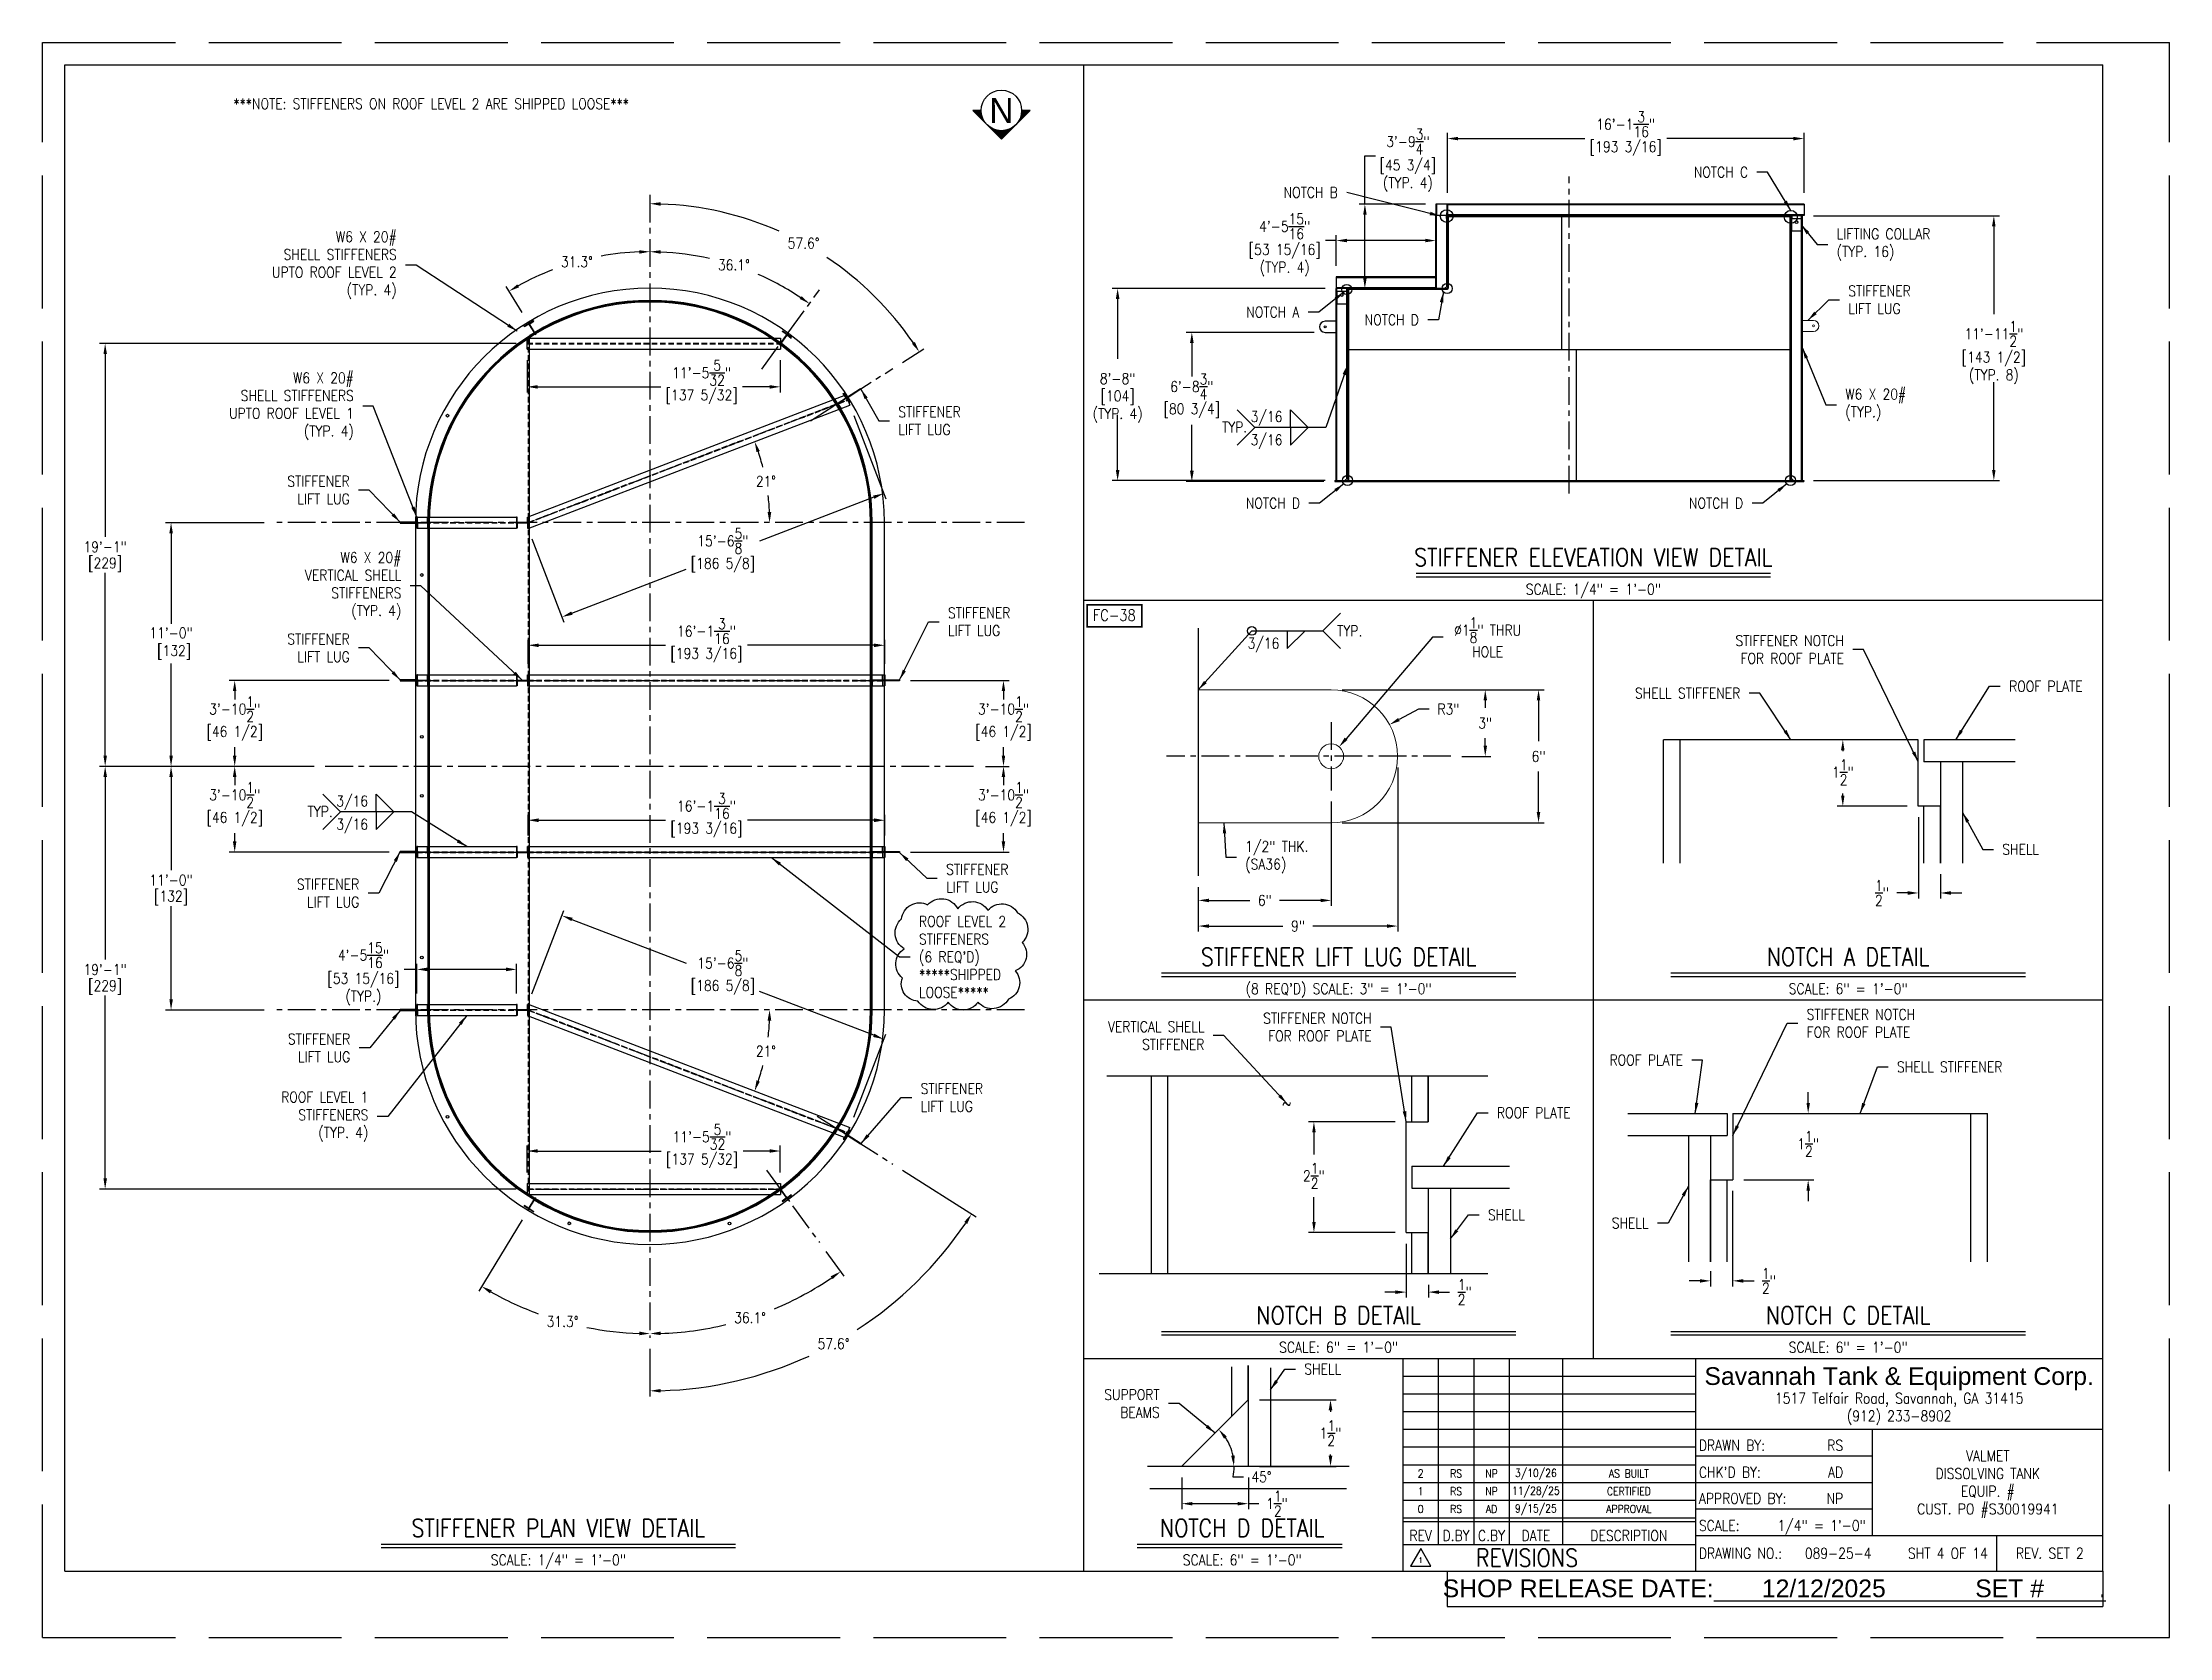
# Model space of a CAD drawing. Extents: x -36 to 1116, y 36 to 900.
import ezdxf
from ezdxf.enums import TextEntityAlignment as Align

# ---------------------------------------------------------------- set-up
doc = ezdxf.new("R2010")
doc.units = 0
doc.header["$LTSCALE"] = 12
doc.header["$MEASUREMENT"] = 0
doc.header["$PDMODE"] = 33
doc.header["$PDSIZE"] = -0.5
for name, pattern in [('AM_ISO02W050', [7.5, 6, -1.5]), ('CENTER', [2, 1.25, -0.25, 0.25, -0.25]), ('HIDDEN', [0.375, 0.25, -0.125])]:
    doc.linetypes.add(name, pattern=pattern)
doc.layers.get('0').update_dxf_attribs({"linetype": 'CONTINUOUS'})
doc.layers.get('Defpoints').update_dxf_attribs({"linetype": 'CONTINUOUS'})
for name, color, linetype in [('6X20', 3, 'CONTINUOUS'), ('CENTER', 6, 'CENTER'), ('COVER', 3, 'CONTINUOUS'), ('DIM', 1, 'CONTINUOUS'), ('EXTERNALS', 3, 'CONTINUOUS'), ('ROOF', 140, 'CONTINUOUS'), ('SHELL', 40, 'CONTINUOUS'), ('SHOP TAG', 11, 'CONTINUOUS'), ('TEXT', 4, 'CONTINUOUS')]:
    doc.layers.add(name, color=color, linetype=linetype)
doc.layers.add('AM_7', color=142, linetype='CENTER', lineweight=25)
doc.layers.add('Equipment-AM_0', color=7, linetype='CONTINUOUS', lineweight=50)
doc.styles.add('GOTHICE', font='gothice', dxfattribs={"height": 3})
doc.styles.add('ROMANS', font='ROMANS.shx', dxfattribs={"width": 0.85, "height": 5.76})
doc.styles.get("Standard").update_dxf_attribs({"font": 'sanss___.ttf'})
doc.linetypes.add('Amzigzag', pattern='A,0.0001,[135,ltypeshp.shx,S=0.04,R=0,X=0,Y=0],-11', length=11.0001)
doc.dimstyles.get("Standard").update_dxf_attribs({"dimtxt": 0.18, "dimasz": 0.18, "dimexe": 0.18, "dimexo": 0.0625, "dimgap": 0.09, "dimtad": 0, "dimtih": 1, "dimtoh": 1, "dimdec": 4, "dimzin": 0, "dimdsep": 46, "dimtxsty": 'Standard', "dimcen": 0.09, "dimadec": 0, "dimazin": 0, "dimtfac": 1, "dimtdec": 4, "dimtofl": 0, "dimtmove": 0, "dimatfit": 3, "dimfxl": 1, "dimtolj": 1, "dimtzin": 0, "dimarcsym": 0})

msp = doc.modelspace()

# ---------------------------------------------------------------- texts
at = {"layer": 'DIM', "style": 'GOTHICE'}
msp.add_text('N', height=13.439686, dxfattribs=at).set_placement((483.334918, 863.20439), align=Align.MIDDLE)
at = {"layer": 'DIM', "style": 'ROMANS', "width": 0.85}
for p in [(609.655023, 691.668605), (672.036694, 581.278499), (114.375217, 483.419337)]:
    msp.add_text('TYP.', height=5.76, dxfattribs=at).set_placement(p, align=Align.MIDDLE_CENTER)
for p in [(618.388403, 694.471387), (618.388403, 681.899888), (616.686355, 571.678499), (123.108597, 486.222118), (123.108597, 473.65062)]:
    msp.add_text('3/16', height=5.76, dxfattribs=at).set_placement(p)
for s, height, p in [('STIFFENER ELEVEATION VIEW DETAIL', 9.6, (804, 616.338263)), ('SCALE: 1/4" = 1\'-0"', 5.76, (804, 600.941022)), ('STIFFENER LIFT LUG DETAIL', 9.6, (666, 399.908682)), ('NOTCH A DETAIL', 9.6, (942, 399.908682)), ('(8 REQ\'D) SCALE: 3" = 1\'-0"', 5.76, (666, 384.511441)), ('SCALE: 6" = 1\'-0"', 5.76, (942, 384.511441)), ('~', 5.76, (637.923563, 322.573333)), ('NOTCH B DETAIL', 9.6, (666, 205.706752)), ('NOTCH C DETAIL', 9.6, (942, 205.706752)), ('SCALE: 6" = 1\'-0"', 5.76, (666, 190.309511)), ('SCALE: 6" = 1\'-0"', 5.76, (942, 190.309511)), ('STIFFENER PLAN VIEW DETAIL', 9.6, (243.415927, 90.506752)), ('NOTCH D DETAIL', 9.6, (613.794036, 90.506752)), ('SCALE: 1/4" = 1\'-0"', 5.76, (243.415927, 75.109511)), ('SCALE: 6" = 1\'-0"', 5.76, (613.794036, 75.109511))]:
    msp.add_text(s, height=height, dxfattribs=at).set_placement(p, align=Align.CENTER)
at = {"layer": 'DIM', "char_height": 5.76, "style": 'ROMANS'}
for s, insert, attachment_point in [('NOTCH C', (887.745571, 829.780717), 6), ('NOTCH B', (665.55289, 818.817245), 6), ('W6 X 20#\\PSHELL STIFFENERS\\PUPTO ROOF LEVEL 2\\P(TYP. 4)', (155.810192, 779.40047), 6), ('LIFTING COLLAR\\P(TYP. 16)', (935.729404, 790.563795), 4), ('STIFFENER\\PLIFT LUG', (942.061614, 760.636038), 4), ('NOTCH A', (644.734025, 753.95866), 6), ('NOTCH D', (709.480779, 749.787599), 6), ('W6 X 20#\\PSHELL STIFFENERS\\PUPTO ROOF LEVEL 1\\P(TYP. 4)', (132.603381, 702.964672), 6), ('STIFFENER\\PLIFT LUG', (427.494707, 695.119947), 4), ('W6 X 20#\\P(TYP.)', (940.441828, 703.743502), 4), ('STIFFENER\\PLIFT LUG', (130.379189, 657.533331), 6), ('NOTCH D', (645.109025, 650.45866), 6), ('NOTCH D', (885.109025, 650.45866), 6), ('W6 X 20#\\PVERTICAL SHELL\\PSTIFFENERS\\P(TYP. 4)', (158.327631, 605.672824), 6), ('STIFFENER\\PLIFT LUG', (454.375097, 586.228587), 4), ('STIFFENER\\PLIFT LUG', (130.379189, 572.033331), 6), ('STIFFENER NOTCH\\PFOR ROOF PLATE', (939.685559, 571.179919), 6), ('ROOF PLATE', (1029.139104, 551.273263), 4), ('SHELL STIFFENER', (883.53323, 547.540765), 6), ('SHELL', (1025.404391, 462.937478), 4), ('STIFFENER\\PLIFT LUG', (453.429213, 447.270289), 4), ('STIFFENER\\PLIFT LUG', (135.524008, 439.201086), 6), ("ROOF LEVEL 2 \\PSTIFFENERS\\P(6 REQ'D)\\P*****SHIPPED\\PLOOSE*****", (438.715028, 404.669354), 4), ('VERTICAL SHELL\\PSTIFFENER', (593.333505, 362.034351), 6), ('STIFFENER NOTCH\\PFOR ROOF PLATE', (683.873452, 366.650749), 6), ('STIFFENER NOTCH\\PFOR ROOF PLATE', (919.528299, 368.705366), 4), ('STIFFENER\\PLIFT LUG', (130.649963, 355.340062), 6), ('ROOF PLATE', (852.572697, 348.79871), 6), ('SHELL STIFFENER', (968.422953, 345.066212), 4), ('STIFFENER\\PLIFT LUG', (439.58462, 328.496962), 4), ('ROOF LEVEL 1 \\PSTIFFENERS\\P(TYP. 4)', (140.457473, 318.145716), 6), ('ROOF PLATE', (751.733919, 320.244117), 4), ('SHELL', (746.868474, 264.916861), 4), ('SHELL', (833.865389, 260.462924), 6), ('SHELL', (647.434875, 181.390222), 4), ('SUPPORT\\PBEAMS', (569.07911, 162.725041), 6)]:
    msp.add_mtext(s, dxfattribs=dict(at, insert=insert, attachment_point=attachment_point))
at = {"layer": 'DIM', "insert": (615.408539, 458.745349), "char_height": 5.76, "width": 46.47457767, "attachment_point": 4, "style": 'ROMANS'}
msp.add_mtext('1/2" THK.\\P(SA36)', dxfattribs=at)
at = {"layer": 'SHOP TAG'}
msp.add_text('SHOP RELEASE DATE:%%U       12/12/2025             SET #        .', height=9.6, dxfattribs=at).set_placement((901.97319, 62.608987), align=Align.MIDDLE_CENTER)
at = {"layer": 'TEXT', "style": 'ROMANS', "width": 0.85}
for s, height, p in [('***NOTE: STIFFENERS ON ROOF LEVEL 2 ARE SHIPPED LOOSE***', 5.76, (174.506054, 866.807961)), ('1517 Telfair Road, Savannah, GA 31415', 5.76, (969.6, 165.6)), ('(912) 233-8902', 5.76, (969.6, 156)), ('DISSOLVING TANK', 5.76, (1017.6, 124.8)), ('VALMET', 5.76, (1017.6, 134.4)), ('EQUIP. #', 5.76, (1017.6, 115.2)), ('CUST. PO #S30019941', 5.76, (1017.6, 105.6)), ('REVISIONS', 9.6, (768.034859, 79.2)), ('REV. SET 2', 5.76, (1051.2, 81.6)), ('1', 2.88, (710.434859, 77.80148))]:
    msp.add_text(s, height=height, dxfattribs=at).set_placement(p, align=Align.MIDDLE_CENTER)
at = {"layer": 'TEXT'}
msp.add_text('Savannah Tank & Equipment Corp.', height=9.6, dxfattribs=at).set_placement((969.6, 177.6), align=Align.MIDDLE_CENTER)
at = {"layer": 'TEXT', "style": 'ROMANS', "width": 0.85}
for s, p in [('DRAWN BY:', (861.12, 140.096338)), ("CHK'D BY:", (861.12, 125.519024)), ('APPROVED BY:', (861.12, 111.296338)), ('SCALE:', (861.12, 96.639409)), ('SCALE:', (861.12, 96.637291)), ('DRAWING NO.:', (861.12, 81.6)), ('089-25-4', (918.514066, 81.6))]:
    msp.add_text(s, height=5.76, dxfattribs=at).set_placement(p, align=Align.MIDDLE_LEFT)
for s, p in [('RS', (939.271871, 140.096338)), ('AD', (939.271871, 125.519024)), ('NP', (939.271871, 111.296338)), ('1/4" = 1\'-0"', (951.507885, 96.637291)), ('SHT 4 OF 14', (1017.594046, 81.6))]:
    msp.add_text(s, height=5.76, dxfattribs=at).set_placement(p, align=Align.MIDDLE_RIGHT)
for s, height, p in [('2', 4.32, (710.434859, 124.8)), ('RS', 4.32, (729.634859, 124.8)), ('NP', 4.32, (748.834859, 124.8)), ('3/10/26', 4.32, (772.834859, 124.8)), ('AS BUILT', 4.32, (823.217429, 124.8)), ('1', 4.32, (710.434859, 115.2)), ('RS', 4.32, (729.634859, 115.2)), ('NP', 4.32, (748.834859, 115.2)), ('11/28/25', 4.32, (772.834859, 115.2)), ('CERTIFIED', 4.32, (823.217429, 115.2)), ('0', 4.32, (710.434859, 105.6)), ('RS', 4.32, (729.634859, 105.6)), ('AD', 4.32, (748.834859, 105.6)), ('9/15/25', 4.32, (772.834859, 105.6)), ('APPROVAL', 4.32, (823.217429, 105.6)), ('REV', 5.76, (710.434859, 91.2)), ('D.BY', 5.76, (729.634859, 91.2)), ('C.BY', 5.76, (748.834859, 91.2)), ('DATE', 5.76, (772.834859, 91.2)), ('DESCRIPTION', 5.76, (823.217429, 91.2))]:
    msp.add_text(s, height=height, dxfattribs=at).set_placement(p, align=Align.MIDDLE)
at = {"layer": 'TEXT', "insert": (532.918496, 592.786086), "char_height": 6.048, "width": 117.16266667, "attachment_point": 1, "style": 'ROMANS'}
msp.add_mtext('FC-38', dxfattribs=at)

# ---------------------------------------------------------------- blocks, each defined once
blk = doc.blocks.new('*X42')
at = {"color": 0}
for p, q in [((453.54, 518.4), (453.88, 518.4)), ((453.62, 518.48), (453.92, 518.48)), ((453.7, 518.56), (453.97, 518.56)), ((453.78, 518.64), (454.02, 518.64)), ((453.86, 518.72), (454.06, 518.72)), ((453.94, 518.8), (454.11, 518.8)), ((454.02, 518.88), (454.17, 518.88)), ((454.1, 518.96), (454.22, 518.96)), ((454.18, 519.04), (454.28, 519.04)), ((454.26, 519.12), (454.34, 519.12)), ((454.34, 519.2), (454.4, 519.2)), ((454.42, 519.28), (454.46, 519.28)), ((454.5, 519.36), (454.53, 519.36)), ((454.58, 519.44), (454.6, 519.44)), ((454.66, 519.52), (454.67, 519.52)), ((455.06, 519.92), (455.07, 519.92)), ((455.14, 520), (455.16, 520)), ((455.22, 520.08), (455.25, 520.08)), ((455.3, 520.16), (455.35, 520.16)), ((455.38, 520.24), (455.46, 520.24)), ((455.46, 520.32), (455.57, 520.32)), ((455.54, 520.4), (455.69, 520.4)), ((455.62, 520.48), (455.81, 520.48)), ((455.7, 520.56), (455.94, 520.56)), ((455.78, 520.64), (456.08, 520.64)), ((455.86, 520.72), (456.23, 520.72)), ((455.94, 520.8), (456.39, 520.8)), ((456.02, 520.88), (456.57, 520.88)), ((456.1, 520.96), (456.77, 520.96)), ((456.18, 521.04), (456.99, 521.04)), ((456.26, 521.12), (457.25, 521.12)), ((456.34, 521.2), (457.57, 521.2)), ((456.42, 521.28), (458.04, 521.28)), ((456.5, 521.36), (460.97, 521.36)), ((456.58, 521.44), (460.89, 521.44)), ((456.66, 521.52), (460.81, 521.52)), ((456.74, 521.6), (460.73, 521.6)), ((456.82, 521.68), (460.65, 521.68)), ((456.9, 521.76), (460.57, 521.76)), ((456.98, 521.84), (460.49, 521.84)), ((457.06, 521.92), (460.41, 521.92)), ((457.14, 522), (460.33, 522)), ((457.22, 522.08), (460.25, 522.08)), ((457.3, 522.16), (460.17, 522.16)), ((457.38, 522.24), (460.09, 522.24)), ((457.46, 522.32), (460.01, 522.32)), ((457.54, 522.4), (459.93, 522.4)), ((457.62, 522.48), (459.85, 522.48)), ((457.7, 522.56), (459.77, 522.56)), ((457.78, 522.64), (459.69, 522.64)), ((457.86, 522.72), (459.61, 522.72)), ((457.94, 522.8), (459.53, 522.8)), ((458.02, 522.88), (459.45, 522.88)), ((458.1, 522.96), (459.37, 522.96)), ((458.18, 523.04), (459.29, 523.04)), ((458.26, 523.12), (459.21, 523.12)), ((458.34, 523.2), (459.13, 523.2)), ((458.42, 523.28), (459.05, 523.28)), ((458.5, 523.36), (458.97, 523.36)), ((458.58, 523.44), (458.89, 523.44)), ((458.66, 523.52), (458.81, 523.52)), ((459.43, 521.28), (461.05, 521.28)), ((459.9, 521.2), (461.13, 521.2)), ((460.22, 521.12), (461.21, 521.12)), ((460.48, 521.04), (461.29, 521.04)), ((460.7, 520.96), (461.37, 520.96)), ((460.9, 520.88), (461.45, 520.88)), ((461.08, 520.8), (461.53, 520.8)), ((461.24, 520.72), (461.61, 520.72)), ((461.39, 520.64), (461.69, 520.64)), ((461.53, 520.56), (461.77, 520.56)), ((461.66, 520.48), (461.85, 520.48)), ((461.78, 520.4), (461.93, 520.4)), ((461.9, 520.32), (462.01, 520.32)), ((462.01, 520.24), (462.09, 520.24)), ((462.12, 520.16), (462.17, 520.16)), ((462.22, 520.08), (462.25, 520.08)), ((462.31, 520), (462.33, 520)), ((462.4, 519.92), (462.41, 519.92)), ((462.8, 519.52), (462.81, 519.52)), ((462.88, 519.44), (462.89, 519.44)), ((462.94, 519.36), (462.97, 519.36)), ((463.01, 519.28), (463.05, 519.28)), ((463.07, 519.2), (463.13, 519.2)), ((463.13, 519.12), (463.21, 519.12)), ((463.19, 519.04), (463.29, 519.04)), ((463.25, 518.96), (463.37, 518.96)), ((463.3, 518.88), (463.45, 518.88)), ((463.36, 518.8), (463.53, 518.8)), ((463.41, 518.72), (463.61, 518.72)), ((463.45, 518.64), (463.69, 518.64)), ((463.5, 518.56), (463.77, 518.56)), ((463.55, 518.48), (463.85, 518.48)), ((463.59, 518.4), (463.93, 518.4)), ((450.98, 515.84), (453.24, 515.84)), ((451.06, 515.92), (453.25, 515.92)), ((451.14, 516), (453.25, 516)), ((451.22, 516.08), (453.25, 516.08)), ((451.3, 516.16), (453.25, 516.16)), ((451.38, 516.24), (453.26, 516.24)), ((451.46, 516.32), (453.27, 516.32)), ((451.54, 516.4), (453.27, 516.4)), ((451.62, 516.48), (453.28, 516.48)), ((451.7, 516.56), (453.29, 516.56)), ((451.78, 516.64), (453.3, 516.64)), ((451.86, 516.72), (453.32, 516.72)), ((451.94, 516.8), (453.33, 516.8)), ((452.02, 516.88), (453.35, 516.88)), ((452.1, 516.96), (453.36, 516.96)), ((452.18, 517.04), (453.38, 517.04)), ((452.26, 517.12), (453.4, 517.12)), ((452.34, 517.2), (453.42, 517.2)), ((452.42, 517.28), (453.44, 517.28)), ((452.5, 517.36), (453.46, 517.36)), ((452.58, 517.44), (453.48, 517.44)), ((452.66, 517.52), (453.51, 517.52)), ((452.74, 517.6), (453.54, 517.6)), ((452.82, 517.68), (453.56, 517.68)), ((452.9, 517.76), (453.59, 517.76)), ((452.98, 517.84), (453.62, 517.84)), ((453.06, 517.92), (453.66, 517.92)), ((453.14, 518), (453.69, 518)), ((453.22, 518.08), (453.73, 518.08)), ((453.3, 518.16), (453.76, 518.16)), ((453.38, 518.24), (453.8, 518.24)), ((453.46, 518.32), (453.84, 518.32)), ((463.63, 518.32), (464.01, 518.32)), ((463.67, 518.24), (464.09, 518.24)), ((463.71, 518.16), (464.17, 518.16)), ((463.75, 518.08), (464.25, 518.08)), ((463.78, 518), (464.33, 518)), ((463.81, 517.92), (464.41, 517.92)), ((463.85, 517.84), (464.49, 517.84)), ((463.88, 517.76), (464.57, 517.76)), ((463.91, 517.68), (464.65, 517.68)), ((463.93, 517.6), (464.73, 517.6)), ((463.96, 517.52), (464.81, 517.52)), ((463.99, 517.44), (464.89, 517.44)), ((464.01, 517.36), (464.97, 517.36)), ((464.03, 517.28), (465.05, 517.28)), ((464.05, 517.2), (465.13, 517.2)), ((464.07, 517.12), (465.21, 517.12)), ((464.09, 517.04), (465.29, 517.04)), ((464.11, 516.96), (465.37, 516.96)), ((464.13, 516.88), (465.45, 516.88)), ((464.14, 516.8), (465.53, 516.8)), ((464.15, 516.72), (465.61, 516.72)), ((464.17, 516.64), (465.69, 516.64)), ((464.18, 516.56), (465.77, 516.56)), ((464.19, 516.48), (465.85, 516.48)), ((464.2, 516.4), (465.93, 516.4)), ((464.2, 516.32), (466.01, 516.32)), ((464.21, 516.24), (466.09, 516.24)), ((464.22, 516.16), (466.17, 516.16)), ((464.22, 516.08), (466.25, 516.08)), ((464.22, 516), (466.33, 516)), ((464.23, 515.92), (466.41, 515.92)), ((464.23, 515.84), (466.49, 515.84))]:
    blk.add_line(p, q, dxfattribs=at)
blk = doc.blocks.new('A$C1b871768')
at = {"layer": '6X20'}
for p, q in [((-5.9, 3), (-6.2, 3)), ((-6.2, 3), (-6.2, -3)), ((-5.9, 0.4), (-5.9, 3)), ((-5.5, 0.1), (-0.8, 0.1)), ((-0.4, 3), (0, 3)), ((-0.4, 0.4), (-0.4, 3)), ((0, 3), (0, -3)), ((-5.9, -3), (-6.2, -3)), ((-5.9, -0.4), (-5.9, -3)), ((-5.5, -0.1), (-0.8, -0.1)), ((-0.4, -0.4), (-0.4, -3)), ((-0.4, -3), (0, -3))]:
    blk.add_line(p, q, dxfattribs=at)
for points in [[(-5.5, 0.1, -0.083285), (-5.6, 0.1, -0.09084), (-5.8, 0.2, -0.104065), (-5.8, 0.3, -0.115836), (-5.9, 0.4, -0.115836)], [(-0.8, 0.1, 0.083285), (-0.6, 0.1, 0.09084), (-0.5, 0.2, 0.104065), (-0.4, 0.3, 0.115836), (-0.4, 0.4, 0.115836)], [(-5.5, -0.1, 0.083285), (-5.6, -0.1, 0.09084), (-5.8, -0.2, 0.104065), (-5.8, -0.3, 0.115836), (-5.9, -0.4, 0.115836)], [(-0.8, -0.1, -0.083285), (-0.6, -0.1, -0.09084), (-0.5, -0.2, -0.104065), (-0.4, -0.3, -0.115836), (-0.4, -0.4, -0.115836)]]:
    blk.add_lwpolyline(points, format="xyb", dxfattribs=at)
at = {"layer": 'CENTER'}
blk.add_line((-7.2, 0), (1, 0), dxfattribs=at)
blk = doc.blocks.new('*D176')
at = {"layer": 'Defpoints', "color": 0, "transparency": 16777216}
for p in [(401.2, 703.6), (356.9, 654.9), (90.1, 639.9), (227, 636.7), (495.8, 639.9)]:
    blk.add_point(p, dxfattribs=at)
at = {"layer": 'DIM', "color": 0, "lineweight": -2, "transparency": 16777216}
for start, end in [(14.1781, 18.3053), (2.6947, 6.8652)]:
    blk.add_arc((235.4, 639.9), 122.5, start, end, dxfattribs=at)
at = {"layer": 'DIM', "color": 0, "transparency": 16777216}
for points in [[(350.7, 678.1), (352.5, 678.7), (349.7, 683.8)], [(358.7, 645.7), (356.7, 645.7), (357.8, 639.9)]]:
    blk.add_solid(points, dxfattribs=at)
at = {"layer": 'DIM', "color": 0, "transparency": 16777216, "insert": (355.8, 662.3), "char_height": 5.76, "attachment_point": 5, "style": 'ROMANS'}
blk.add_mtext('\\A1;21°', dxfattribs=at)
blk = doc.blocks.new('*D177')
at = {"layer": 'Defpoints', "color": 0, "transparency": 16777216}
for p in [(226.5, 299.5), (226.5, 281.9), (363.6, 281.9)]:
    blk.add_point(p, dxfattribs=at)
at = {"layer": 'DIM', "color": 0, "lineweight": -2, "transparency": 16777216}
for p, q in [((226.5, 287.9), (226.5, 302.5)), ((232.2, 299.5), (299, 299.5)), ((357.9, 299.5), (343.4, 299.5)), ((363.6, 287.9), (363.6, 302.5))]:
    blk.add_line(p, q, dxfattribs=at)
at = {"layer": 'DIM', "color": 0, "transparency": 16777216}
for points in [[(232.2, 300.5), (232.2, 298.6), (226.5, 299.5)], [(357.9, 300.5), (357.9, 298.6), (363.6, 299.5)]]:
    blk.add_solid(points, dxfattribs=at)
at = {"layer": 'DIM', "color": 0, "transparency": 16777216, "char_height": 5.76, "attachment_point": 5, "style": 'ROMANS'}
for s, insert in [('\\A1;11\'-5{\\H1x;\\S5/32;}"', (321.2, 307.2)), ('\\A1;[137 5/32]', (321.2, 294.2))]:
    blk.add_mtext(s, dxfattribs=dict(at, insert=insert))
blk = doc.blocks.new('*D178')
at = {"layer": 'Defpoints', "color": 0, "transparency": 16777216}
for p in [(227, 478.7), (227, 464.4), (420.2, 464.4)]:
    blk.add_point(p, dxfattribs=at)
at = {"layer": 'DIM', "color": 0, "lineweight": -2, "transparency": 16777216}
for p, q in [((227, 470.4), (227, 481.7)), ((232.7, 478.7), (301.4, 478.7)), ((414.4, 478.7), (345.8, 478.7)), ((420.2, 470.4), (420.2, 481.7))]:
    blk.add_line(p, q, dxfattribs=at)
at = {"layer": 'DIM', "color": 0, "transparency": 16777216}
for points in [[(232.7, 479.7), (232.7, 477.7), (227, 478.7)], [(414.4, 479.7), (414.4, 477.7), (420.2, 478.7)]]:
    blk.add_solid(points, dxfattribs=at)
at = {"layer": 'DIM', "color": 0, "transparency": 16777216, "char_height": 5.76, "attachment_point": 5, "style": 'ROMANS'}
for s, insert in [('\\A1;16\'-1{\\H1x;\\S3/16;}"', (323.6, 486.4)), ('\\A1;[193 3/16]', (323.6, 473.4))]:
    blk.add_mtext(s, dxfattribs=dict(at, insert=insert))
blk = doc.blocks.new('*D179')
at = {"layer": 'Defpoints', "color": 0, "transparency": 16777216}
for p in [(227, 573.5), (227, 557.4), (420.2, 557.4)]:
    blk.add_point(p, dxfattribs=at)
at = {"layer": 'DIM', "color": 0, "lineweight": -2, "transparency": 16777216}
for p, q in [((227, 563.4), (227, 576.5)), ((420.2, 563.4), (420.2, 576.5)), ((232.7, 573.5), (301.4, 573.5)), ((414.4, 573.5), (345.8, 573.5))]:
    blk.add_line(p, q, dxfattribs=at)
at = {"layer": 'DIM', "color": 0, "transparency": 16777216}
for points in [[(232.7, 574.4), (232.7, 572.5), (227, 573.5)], [(414.4, 574.4), (414.4, 572.5), (420.2, 573.5)]]:
    blk.add_solid(points, dxfattribs=at)
at = {"layer": 'DIM', "color": 0, "transparency": 16777216, "char_height": 5.76, "attachment_point": 5, "style": 'ROMANS'}
for s, insert in [('\\A1;16\'-1{\\H1x;\\S3/16;}"', (323.6, 581.1)), ('\\A1;[193 3/16]', (323.6, 568.1))]:
    blk.add_mtext(s, dxfattribs=dict(at, insert=insert))
blk = doc.blocks.new('*D180')
at = {"layer": 'Defpoints', "color": 0, "transparency": 16777216}
for p in [(226.5, 733.9), (363.6, 733.9), (226.5, 713.5)]:
    blk.add_point(p, dxfattribs=at)
at = {"layer": 'DIM', "color": 0, "lineweight": -2, "transparency": 16777216}
for p, q in [((226.5, 727.9), (226.5, 710.5)), ((363.6, 727.9), (363.6, 710.5)), ((232.2, 713.5), (298.9, 713.5)), ((357.9, 713.5), (343.2, 713.5))]:
    blk.add_line(p, q, dxfattribs=at)
at = {"layer": 'DIM', "color": 0, "transparency": 16777216}
for points in [[(232.2, 714.4), (232.2, 712.5), (226.5, 713.5)], [(357.9, 714.4), (357.9, 712.5), (363.6, 713.5)]]:
    blk.add_solid(points, dxfattribs=at)
at = {"layer": 'DIM', "color": 0, "transparency": 16777216, "char_height": 5.76, "attachment_point": 5, "style": 'ROMANS'}
for s, insert in [('\\A1;11\'-5{\\H1x;\\S5/32;}"', (321, 721.1)), ('\\A1;[137 5/32]', (321, 708.1))]:
    blk.add_mtext(s, dxfattribs=dict(at, insert=insert))
blk = doc.blocks.new('*D181')
at = {"layer": 'Defpoints', "color": 0, "transparency": 16777216}
for p in [(401.2, 703.6), (227, 636.7), (245.4, 588.8)]:
    blk.add_point(p, dxfattribs=at)
at = {"layer": 'DIM', "color": 0, "lineweight": -2, "transparency": 16777216}
for p, q in [((403.4, 698), (420.7, 652.9)), ((414.2, 653.7), (352.3, 629.9)), ((229.1, 631.1), (246.4, 586)), ((250.7, 590.9), (312.6, 614.7))]:
    blk.add_line(p, q, dxfattribs=at)
at = {"layer": 'DIM', "color": 0, "transparency": 16777216}
for points in [[(413.9, 654.6), (414.5, 652.8), (419.6, 655.7)], [(250.4, 591.8), (251.1, 590), (245.4, 588.8)]]:
    blk.add_solid(points, dxfattribs=at)
at = {"layer": 'DIM', "color": 0, "transparency": 16777216, "char_height": 5.76, "attachment_point": 5, "style": 'ROMANS'}
for s, insert in [('\\A1;15\'-6{\\H1x;\\S5/8;}"', (332.5, 630)), ('\\A1;[186 5/8]', (332.5, 616.9))]:
    blk.add_mtext(s, dxfattribs=dict(at, insert=insert))
blk = doc.blocks.new('*D182')
at = {"layer": 'Defpoints', "color": 0, "transparency": 16777216}
for p in [(166.8, 397.9), (166.8, 378.9), (220.7, 378.9)]:
    blk.add_point(p, dxfattribs=at)
at = {"layer": 'DIM', "color": 0, "lineweight": -2, "transparency": 16777216}
for p, q in [((166.8, 397.9), (159.9, 397.9)), ((166.8, 384.9), (166.8, 400.9)), ((215, 397.9), (172.5, 397.9)), ((220.7, 384.9), (220.7, 400.9))]:
    blk.add_line(p, q, dxfattribs=at)
at = {"layer": 'DIM', "color": 0, "transparency": 16777216}
for points in [[(172.5, 398.9), (172.5, 396.9), (166.8, 397.9)], [(215, 398.9), (215, 396.9), (220.7, 397.9)]]:
    blk.add_solid(points, dxfattribs=at)
at = {"layer": 'DIM', "color": 0, "transparency": 16777216, "char_height": 5.76, "attachment_point": 5, "style": 'ROMANS'}
for s, insert in [('\\A1;4\'-5{\\H1x;\\S15/16;}"', (137.8, 405.6)), ('\\A1;[53 15/16]\\P(TYP.)', (137.8, 387.2))]:
    blk.add_mtext(s, dxfattribs=dict(at, insert=insert))
blk = doc.blocks.new('*D183')
at = {"layer": 'Defpoints', "color": 0, "transparency": 16777216}
for p in [(68.1, 554.4), (157.7, 554.4), (117.2, 507.9)]:
    blk.add_point(p, dxfattribs=at)
at = {"layer": 'DIM', "color": 0, "lineweight": -2, "transparency": 16777216}
for p, q in [((151.7, 554.4), (65.1, 554.4)), ((68.1, 548.7), (68.1, 544.2)), ((111.2, 507.9), (65.1, 507.9)), ((68.1, 513.7), (68.1, 518.2))]:
    blk.add_line(p, q, dxfattribs=at)
at = {"layer": 'DIM', "color": 0, "transparency": 16777216}
for points in [[(67.1, 548.7), (69, 548.7), (68.1, 554.4)], [(67.1, 513.7), (69, 513.7), (68.1, 507.9)]]:
    blk.add_solid(points, dxfattribs=at)
at = {"layer": 'DIM', "color": 0, "transparency": 16777216, "char_height": 5.76, "attachment_point": 5, "style": 'ROMANS'}
for s, insert in [('\\A1;3\'-10{\\H1x;\\S1/2;}"', (68.1, 538.9)), ('\\A1;[46 1/2]', (68.1, 525.8))]:
    blk.add_mtext(s, dxfattribs=dict(at, insert=insert))
blk = doc.blocks.new('*D184')
at = {"layer": 'Defpoints', "color": 0, "transparency": 16777216}
for p in [(117.2, 507.9), (68.1, 461.4), (157.7, 461.4)]:
    blk.add_point(p, dxfattribs=at)
at = {"layer": 'DIM', "color": 0, "lineweight": -2, "transparency": 16777216}
for p, q in [((111.2, 507.9), (65.1, 507.9)), ((68.1, 502.2), (68.1, 497.7)), ((151.7, 461.4), (65.1, 461.4)), ((68.1, 467.2), (68.1, 471.7))]:
    blk.add_line(p, q, dxfattribs=at)
at = {"layer": 'DIM', "color": 0, "transparency": 16777216}
for points in [[(67.1, 502.2), (69, 502.2), (68.1, 507.9)], [(67.1, 467.2), (69, 467.2), (68.1, 461.4)]]:
    blk.add_solid(points, dxfattribs=at)
at = {"layer": 'DIM', "color": 0, "transparency": 16777216, "char_height": 5.76, "attachment_point": 5, "style": 'ROMANS'}
for s, insert in [('\\A1;3\'-10{\\H1x;\\S1/2;}"', (68.1, 492.4)), ('\\A1;[46 1/2]', (68.1, 479.3))]:
    blk.add_mtext(s, dxfattribs=dict(at, insert=insert))
blk = doc.blocks.new('*D185')
at = {"layer": 'Defpoints', "color": 0, "transparency": 16777216}
for p in [(33.6, 639.9), (90.1, 639.9), (117.2, 507.9)]:
    blk.add_point(p, dxfattribs=at)
at = {"layer": 'DIM', "color": 0, "lineweight": -2, "transparency": 16777216}
for p, q in [((84.1, 639.9), (30.6, 639.9)), ((33.6, 634.2), (33.6, 585.1)), ((33.6, 513.7), (33.6, 563.7)), ((111.2, 507.9), (30.6, 507.9))]:
    blk.add_line(p, q, dxfattribs=at)
at = {"layer": 'DIM', "color": 0, "transparency": 16777216}
for points in [[(32.7, 634.2), (34.6, 634.2), (33.6, 639.9)], [(32.7, 513.7), (34.6, 513.7), (33.6, 507.9)]]:
    blk.add_solid(points, dxfattribs=at)
at = {"layer": 'DIM', "color": 0, "transparency": 16777216, "insert": (33.6, 574.4), "char_height": 5.76, "attachment_point": 5, "style": 'ROMANS'}
blk.add_mtext('\\A1;11\'-0"\\P [132]', dxfattribs=at)
blk = doc.blocks.new('*D186')
at = {"layer": 'Defpoints', "color": 0, "transparency": 16777216}
for p in [(117.2, 507.9), (33.6, 375.9), (90.1, 375.9)]:
    blk.add_point(p, dxfattribs=at)
at = {"layer": 'DIM', "color": 0, "lineweight": -2, "transparency": 16777216}
for p, q in [((111.2, 507.9), (30.6, 507.9)), ((33.6, 502.2), (33.6, 451.7)), ((33.6, 381.7), (33.6, 432.2)), ((84.1, 375.9), (30.6, 375.9))]:
    blk.add_line(p, q, dxfattribs=at)
at = {"layer": 'DIM', "color": 0, "transparency": 16777216}
for points in [[(32.7, 502.2), (34.6, 502.2), (33.6, 507.9)], [(32.7, 381.7), (34.6, 381.7), (33.6, 375.9)]]:
    blk.add_solid(points, dxfattribs=at)
at = {"layer": 'DIM', "color": 0, "transparency": 16777216, "char_height": 5.76, "attachment_point": 5, "style": 'ROMANS'}
for s, insert in [('\\A1;11\'-0"', (33.6, 446.3)), ('\\A1;[132]', (33.6, 436.6))]:
    blk.add_mtext(s, dxfattribs=dict(at, insert=insert))
blk = doc.blocks.new('*D187')
at = {"layer": 'Defpoints', "color": 0, "transparency": 16777216}
for p in [(-2.1, 736.9), (226.5, 736.9), (117.2, 507.9)]:
    blk.add_point(p, dxfattribs=at)
at = {"layer": 'DIM', "color": 0, "lineweight": -2, "transparency": 16777216}
for p, q in [((220.5, 736.9), (-5.1, 736.9)), ((-2.1, 731.2), (-2.1, 632.2)), ((-2.1, 513.7), (-2.1, 612.7)), ((111.2, 507.9), (-5.1, 507.9))]:
    blk.add_line(p, q, dxfattribs=at)
at = {"layer": 'DIM', "color": 0, "transparency": 16777216}
for points in [[(-3, 731.2), (-1.1, 731.2), (-2.1, 736.9)], [(-3, 513.7), (-1.1, 513.7), (-2.1, 507.9)]]:
    blk.add_solid(points, dxfattribs=at)
at = {"layer": 'DIM', "color": 0, "transparency": 16777216, "char_height": 5.76, "attachment_point": 5, "style": 'ROMANS'}
for s, insert in [('\\A1;19\'-1"', (-2.1, 626.8)), ('\\A1;[229]', (-2.1, 617.1))]:
    blk.add_mtext(s, dxfattribs=dict(at, insert=insert))
blk = doc.blocks.new('*D188')
at = {"layer": 'Defpoints', "color": 0, "transparency": 16777216}
for p in [(117.2, 507.9), (-2.1, 278.9), (226.5, 278.9)]:
    blk.add_point(p, dxfattribs=at)
at = {"layer": 'DIM', "color": 0, "lineweight": -2, "transparency": 16777216}
for p, q in [((111.2, 507.9), (-5.1, 507.9)), ((-2.1, 502.2), (-2.1, 403.2)), ((-2.1, 284.7), (-2.1, 383.7)), ((220.5, 278.9), (-5.1, 278.9))]:
    blk.add_line(p, q, dxfattribs=at)
at = {"layer": 'DIM', "color": 0, "transparency": 16777216}
for points in [[(-3, 502.2), (-1.1, 502.2), (-2.1, 507.9)], [(-3, 284.7), (-1.1, 284.7), (-2.1, 278.9)]]:
    blk.add_solid(points, dxfattribs=at)
at = {"layer": 'DIM', "color": 0, "transparency": 16777216, "char_height": 5.76, "attachment_point": 5, "style": 'ROMANS'}
for s, insert in [('\\A1;19\'-1"', (-2.1, 397.8)), ('\\A1;[229]', (-2.1, 388.1))]:
    blk.add_mtext(s, dxfattribs=dict(at, insert=insert))
blk = doc.blocks.new('*D189')
at = {"layer": 'Defpoints', "color": 0, "transparency": 16777216}
for p in [(293, 817.5), (266.4, 784.3), (226.8, 748.6), (231.1, 741.6), (293, 198.3)]:
    blk.add_point(p, dxfattribs=at)
at = {"layer": 'DIM', "color": 0, "lineweight": -2, "transparency": 16777216}
blk.add_line((223.7, 753.7), (215.1, 767.9), dxfattribs=at)
for start, end in [(92.2489, 100.3758), (111.0937, 119.0795)]:
    blk.add_arc((293, 639.9), 146.8, start, end, dxfattribs=at)
at = {"layer": 'DIM', "color": 0, "transparency": 16777216}
for points in [[(287.2, 787.5), (287.2, 785.6), (293, 786.7)], [(222.1, 767.4), (221.2, 769), (216.7, 765.3)]]:
    blk.add_solid(points, dxfattribs=at)
at = {"layer": 'DIM', "color": 0, "transparency": 16777216, "insert": (253.4, 781.2), "char_height": 5.76, "attachment_point": 5, "style": 'ROMANS'}
blk.add_mtext('\\A1;31.3°', dxfattribs=at)
blk = doc.blocks.new('*D190')
at = {"layer": 'Defpoints', "color": 0, "transparency": 16777216}
for p in [(293, 817.5), (352.8, 773.9), (384.8, 765.9), (353.6, 723.1), (293, 198.3)]:
    blk.add_point(p, dxfattribs=at)
at = {"layer": 'DIM', "color": 0, "lineweight": -2, "transparency": 16777216}
for start, end in [(77.3112, 87.7507), (56.1827, 66.4541)]:
    blk.add_arc((293, 639.9), 146.7, start, end, dxfattribs=at)
at = {"layer": 'DIM', "color": 0, "transparency": 16777216}
for points in [[(298.7, 785.6), (298.8, 787.5), (293, 786.7)], [(375.2, 762.6), (374.1, 761.1), (379.4, 758.5)]]:
    blk.add_solid(points, dxfattribs=at)
at = {"layer": 'DIM', "color": 0, "transparency": 16777216, "insert": (338.4, 779.5), "char_height": 5.76, "attachment_point": 5, "style": 'ROMANS'}
blk.add_mtext('\\A1;36.1°', dxfattribs=at)
blk = doc.blocks.new('*D191')
at = {"layer": 'Defpoints', "color": 0, "transparency": 16777216}
for p in [(293, 817.5), (400.3, 775.3), (424.6, 723.5), (379.9, 695.1), (293, 198.3)]:
    blk.add_point(p, dxfattribs=at)
at = {"layer": 'DIM', "color": 0, "lineweight": -2, "transparency": 16777216}
blk.add_line((429.7, 726.7), (441.4, 734.1), dxfattribs=at)
for start, end in [(66.0839, 88.0892), (34.3071, 56.287)]:
    blk.add_arc((293, 639.9), 172.7, start, end, dxfattribs=at)
at = {"layer": 'DIM', "color": 0, "transparency": 16777216}
for points in [[(298.7, 811.6), (298.8, 813.5), (293, 812.7)], [(436.5, 737.8), (434.9, 736.8), (438.8, 732.5)]]:
    blk.add_solid(points, dxfattribs=at)
at = {"layer": 'DIM', "color": 0, "transparency": 16777216, "insert": (376.2, 791.3), "char_height": 5.76, "attachment_point": 5, "style": 'ROMANS'}
blk.add_mtext('\\A1;57.6°', dxfattribs=at)
blk = doc.blocks.new('*D192')
at = {"layer": 'Defpoints', "color": 0, "transparency": 16777216}
for p in [(428.2, 554.4), (484.5, 554.4), (468.8, 507.9)]:
    blk.add_point(p, dxfattribs=at)
at = {"layer": 'DIM', "color": 0, "lineweight": -2, "transparency": 16777216}
for p, q in [((434.2, 554.4), (487.5, 554.4)), ((484.5, 548.7), (484.5, 544.2)), ((474.8, 507.9), (487.5, 507.9)), ((484.5, 513.7), (484.5, 518.2))]:
    blk.add_line(p, q, dxfattribs=at)
at = {"layer": 'DIM', "color": 0, "transparency": 16777216}
for points in [[(483.5, 548.7), (485.4, 548.7), (484.5, 554.4)], [(483.5, 513.7), (485.4, 513.7), (484.5, 507.9)]]:
    blk.add_solid(points, dxfattribs=at)
at = {"layer": 'DIM', "color": 0, "transparency": 16777216, "char_height": 5.76, "attachment_point": 5, "style": 'ROMANS'}
for s, insert in [('\\A1;3\'-10{\\H1x;\\S1/2;}"', (484.5, 538.9)), ('\\A1;[46 1/2]', (484.5, 525.8))]:
    blk.add_mtext(s, dxfattribs=dict(at, insert=insert))
blk = doc.blocks.new('*D193')
at = {"layer": 'Defpoints', "color": 0, "transparency": 16777216}
for p in [(468.8, 507.9), (484.5, 507.9), (428.2, 461.4)]:
    blk.add_point(p, dxfattribs=at)
at = {"layer": 'DIM', "color": 0, "lineweight": -2, "transparency": 16777216}
for p, q in [((474.8, 507.9), (487.5, 507.9)), ((484.5, 502.2), (484.5, 497.7)), ((434.2, 461.4), (487.5, 461.4)), ((484.5, 467.2), (484.5, 471.7))]:
    blk.add_line(p, q, dxfattribs=at)
at = {"layer": 'DIM', "color": 0, "transparency": 16777216}
for points in [[(483.5, 502.2), (485.4, 502.2), (484.5, 507.9)], [(483.5, 467.2), (485.4, 467.2), (484.5, 461.4)]]:
    blk.add_solid(points, dxfattribs=at)
at = {"layer": 'DIM', "color": 0, "transparency": 16777216, "char_height": 5.76, "attachment_point": 5, "style": 'ROMANS'}
for s, insert in [('\\A1;3\'-10{\\H1x;\\S1/2;}"', (484.5, 492.4)), ('\\A1;[46 1/2]', (484.5, 479.3))]:
    blk.add_mtext(s, dxfattribs=dict(at, insert=insert))
blk = doc.blocks.new('*D194')
at = {"layer": 'Defpoints', "color": 0, "transparency": 16777216}
for p in [(293, 817.5), (226.9, 267.5), (231.1, 274.3), (230.5, 212.1), (293, 198.3)]:
    blk.add_point(p, dxfattribs=at)
at = {"layer": 'DIM', "color": 0, "lineweight": -2, "transparency": 16777216}
blk.add_line((223.8, 262.3), (200.3, 223.6), dxfattribs=at)
for start, end in [(240.554, 249.8033), (258.7697, 268.1177)]:
    blk.add_arc((293, 375.9), 175.3, start, end, dxfattribs=at)
at = {"layer": 'DIM', "color": 0, "transparency": 16777216}
for points in [[(206.3, 222.4), (207.3, 224.1), (201.8, 226.2)], [(287.2, 201.7), (287.2, 199.7), (293, 200.6)]]:
    blk.add_solid(points, dxfattribs=at)
at = {"layer": 'DIM', "color": 0, "transparency": 16777216, "insert": (245.6, 207.1), "char_height": 5.76, "attachment_point": 5, "style": 'ROMANS'}
blk.add_mtext('\\A1;31.3°', dxfattribs=at)
blk = doc.blocks.new('*D195')
at = {"layer": 'Defpoints', "color": 0, "transparency": 16777216}
for p in [(293, 817.5), (356.1, 289.2), (384.8, 249.9), (293, 198.3), (329.5, 204.5)]:
    blk.add_point(p, dxfattribs=at)
at = {"layer": 'DIM', "color": 0, "lineweight": -2, "transparency": 16777216}
blk.add_line((388.3, 245.1), (398, 231.8), dxfattribs=at)
for start, end in [(292.6331, 304.1839), (271.8827, 283.551)]:
    blk.add_arc((293, 375.9), 175.3, start, end, dxfattribs=at)
at = {"layer": 'DIM', "color": 0, "transparency": 16777216}
for points in [[(390.9, 231.7), (392, 230.1), (396.2, 234.2)], [(298.8, 199.8), (298.7, 201.7), (293, 200.6)]]:
    blk.add_solid(points, dxfattribs=at)
at = {"layer": 'DIM', "color": 0, "transparency": 16777216, "insert": (347.2, 209.2), "char_height": 5.76, "attachment_point": 5, "style": 'ROMANS'}
blk.add_mtext('\\A1;36.1°', dxfattribs=at)
blk = doc.blocks.new('*D196')
at = {"layer": 'Defpoints', "color": 0, "transparency": 16777216}
for p in [(293, 817.5), (383.6, 318.4), (424.6, 292.4), (293, 198.3), (360.8, 181.1)]:
    blk.add_point(p, dxfattribs=at)
at = {"layer": 'DIM', "color": 0, "lineweight": -2, "transparency": 16777216}
for p, q in [((429.7, 289.2), (469.7, 263.8)), ((293, 192.3), (293, 166.6))]:
    blk.add_line(p, q, dxfattribs=at)
for start, end in [(302.9536, 325.994), (271.5996, 294.6933)]:
    blk.add_arc((293, 375.9), 206.3, start, end, dxfattribs=at)
at = {"layer": 'DIM', "color": 0, "transparency": 16777216}
for points in [[(463.2, 261.1), (464.8, 260), (467.2, 265.4)], [(298.8, 168.7), (298.7, 170.6), (293, 169.6)]]:
    blk.add_solid(points, dxfattribs=at)
at = {"layer": 'DIM', "color": 0, "transparency": 16777216, "insert": (392.4, 195.1), "char_height": 5.76, "attachment_point": 5, "style": 'ROMANS'}
blk.add_mtext('\\A1;57.6°', dxfattribs=at)
blk = doc.blocks.new('*D200')
at = {"layer": 'Defpoints', "color": 0, "transparency": 16777216}
for p in [(586.5, 743), (658.7, 743), (663.9, 662.2)]:
    blk.add_point(p, dxfattribs=at)
at = {"layer": 'DIM', "color": 0, "lineweight": -2, "transparency": 16777216}
for p, q in [((652.7, 743), (583.5, 743)), ((586.5, 737.2), (586.5, 719)), ((586.5, 668), (586.5, 692.9)), ((657.9, 662.2), (583.5, 662.2))]:
    blk.add_line(p, q, dxfattribs=at)
at = {"layer": 'DIM', "color": 0, "transparency": 16777216}
for points in [[(585.5, 737.2), (587.5, 737.2), (586.5, 743)], [(585.5, 668), (587.5, 668), (586.5, 662.2)]]:
    blk.add_solid(points, dxfattribs=at)
at = {"layer": 'DIM', "color": 0, "transparency": 16777216, "char_height": 5.76, "attachment_point": 5, "style": 'ROMANS'}
for s, insert in [('\\A1;6\'-8{\\H1x;\\S3/4;}"', (586.5, 713.6)), ('\\A1;[80 3/4]', (586.5, 700.6))]:
    blk.add_mtext(s, dxfattribs=dict(at, insert=insert))
blk = doc.blocks.new('*D201')
at = {"layer": 'Defpoints', "color": 0, "transparency": 16777216}
for p in [(546.3, 766.7), (664.7, 766.7), (664.7, 662.7)]:
    blk.add_point(p, dxfattribs=at)
at = {"layer": 'DIM', "color": 0, "lineweight": -2, "transparency": 16777216}
for p, q in [((658.7, 766.7), (543.3, 766.7)), ((546.3, 761), (546.3, 728.6)), ((546.3, 668.5), (546.3, 698.4)), ((658.7, 662.7), (543.3, 662.7))]:
    blk.add_line(p, q, dxfattribs=at)
at = {"layer": 'DIM', "color": 0, "transparency": 16777216}
for points in [[(545.3, 761), (547.3, 761), (546.3, 766.7)], [(545.3, 668.5), (547.3, 668.5), (546.3, 662.7)]]:
    blk.add_solid(points, dxfattribs=at)
at = {"layer": 'DIM', "color": 0, "transparency": 16777216, "char_height": 5.76, "attachment_point": 5, "style": 'ROMANS'}
for s, insert in [('\\A1;8\'-8"', (546.3, 717.9)), ('\\A1;[104]\\P(TYP. 4)', (546.3, 702.8))]:
    blk.add_mtext(s, dxfattribs=dict(at, insert=insert))
blk = doc.blocks.new('*D202')
at = {"layer": 'Defpoints', "color": 0, "transparency": 16777216}
for p in [(718.7, 792.7), (664.7, 773), (718.7, 773)]:
    blk.add_point(p, dxfattribs=at)
at = {"layer": 'DIM', "color": 0, "lineweight": -2, "transparency": 16777216}
for p, q in [((664.7, 779), (664.7, 795.7)), ((718.7, 779), (718.7, 795.7)), ((664.7, 792.7), (658.9, 792.7)), ((712.9, 792.7), (670.5, 792.7))]:
    blk.add_line(p, q, dxfattribs=at)
at = {"layer": 'DIM', "color": 0, "transparency": 16777216}
for points in [[(670.5, 793.7), (670.5, 791.8), (664.7, 792.7)], [(712.9, 793.7), (712.9, 791.8), (718.7, 792.7)]]:
    blk.add_solid(points, dxfattribs=at)
at = {"layer": 'DIM', "color": 0, "transparency": 16777216, "char_height": 5.76, "attachment_point": 5, "style": 'ROMANS'}
for s, insert in [('\\A1;4\'-5{\\H1x;\\S15/16;}"', (636.8, 800.4)), ('\\A1;[53 15/16]\\P(TYP. 4)', (636.8, 782.1))]:
    blk.add_mtext(s, dxfattribs=dict(at, insert=insert))
blk = doc.blocks.new('*D203')
at = {"layer": 'Defpoints', "color": 0, "transparency": 16777216}
for p in [(719, 812.5), (680.2, 766.7), (719, 766.7)]:
    blk.add_point(p, dxfattribs=at)
at = {"layer": 'DIM', "color": 0, "lineweight": -2, "transparency": 16777216}
for p, q in [((680.2, 812.5), (680.2, 838.6)), ((680.2, 838.6), (686, 838.6)), ((713, 812.5), (677.2, 812.5)), ((680.2, 772.5), (680.2, 806.7)), ((713, 766.7), (677.2, 766.7))]:
    blk.add_line(p, q, dxfattribs=at)
at = {"layer": 'DIM', "color": 0, "transparency": 16777216}
for points in [[(679.3, 806.7), (681.2, 806.7), (680.2, 812.5)], [(679.3, 772.5), (681.2, 772.5), (680.2, 766.7)]]:
    blk.add_solid(points, dxfattribs=at)
at = {"layer": 'DIM', "color": 0, "transparency": 16777216, "char_height": 5.76, "attachment_point": 5, "style": 'ROMANS'}
for s, insert in [('\\A1;3\'-9{\\H1x;\\S3/4;}"', (703.5, 846.3)), ('\\A1;[45 3/4]\\P(TYP. 4)', (703.5, 827.9))]:
    blk.add_mtext(s, dxfattribs=dict(at, insert=insert))
blk = doc.blocks.new('*D204')
at = {"layer": 'Defpoints', "color": 0, "transparency": 16777216}
for p in [(724.9, 848), (724.9, 812.5), (918.1, 812.5)]:
    blk.add_point(p, dxfattribs=at)
at = {"layer": 'DIM', "color": 0, "lineweight": -2, "transparency": 16777216}
for p, q in [((724.9, 818.5), (724.9, 851)), ((730.7, 848), (799.3, 848)), ((912.3, 848), (843.7, 848)), ((918.1, 818.5), (918.1, 851))]:
    blk.add_line(p, q, dxfattribs=at)
at = {"layer": 'DIM', "color": 0, "transparency": 16777216}
for points in [[(730.7, 848.9), (730.7, 847), (724.9, 848)], [(912.3, 848.9), (912.3, 847), (918.1, 848)]]:
    blk.add_solid(points, dxfattribs=at)
at = {"layer": 'DIM', "color": 0, "transparency": 16777216, "char_height": 5.76, "attachment_point": 5, "style": 'ROMANS'}
for s, insert in [('\\A1;16\'-1{\\H1x;\\S3/16;}"', (821.5, 855.7)), ('\\A1;[193 3/16]', (821.5, 842.6))]:
    blk.add_mtext(s, dxfattribs=dict(at, insert=insert))
blk = doc.blocks.new('*D205')
at = {"layer": 'Defpoints', "color": 0, "transparency": 16777216}
for p in [(917.2, 806.2), (1020.9, 806.2), (917.2, 662.7)]:
    blk.add_point(p, dxfattribs=at)
at = {"layer": 'DIM', "color": 0, "lineweight": -2, "transparency": 16777216}
for p, q in [((923.2, 806.2), (1023.9, 806.2)), ((1020.9, 800.5), (1020.9, 752.9)), ((1020.9, 668.5), (1020.9, 716.1)), ((923.2, 662.7), (1023.9, 662.7))]:
    blk.add_line(p, q, dxfattribs=at)
at = {"layer": 'DIM', "color": 0, "transparency": 16777216}
for points in [[(1019.9, 800.5), (1021.8, 800.5), (1020.9, 806.2)], [(1019.9, 668.5), (1021.8, 668.5), (1020.9, 662.7)]]:
    blk.add_solid(points, dxfattribs=at)
at = {"layer": 'DIM', "color": 0, "transparency": 16777216, "char_height": 5.76, "attachment_point": 5, "style": 'ROMANS'}
for s, insert in [('\\A1;11\'-11{\\H1x;\\S1/2;}"', (1020.9, 742.2)), ('\\A1;[143 1/2]\\P(TYP. 8)', (1020.9, 723.8))]:
    blk.add_mtext(s, dxfattribs=dict(at, insert=insert))
blk = doc.blocks.new('*D207')
at = {"layer": 'Defpoints', "color": 0, "transparency": 16777216}
for p in [(662, 549.3), (662, 477.3), (774.3, 477.3)]:
    blk.add_point(p, dxfattribs=at)
at = {"layer": 'DIM', "color": 0, "lineweight": -2, "transparency": 16777216}
for p, q in [((668, 549.3), (777.3, 549.3)), ((774.3, 543.6), (774.3, 521.6)), ((774.3, 483.1), (774.3, 505.1)), ((668, 477.3), (777.3, 477.3))]:
    blk.add_line(p, q, dxfattribs=at)
at = {"layer": 'DIM', "color": 0, "transparency": 16777216}
for points in [[(773.3, 543.6), (775.2, 543.6), (774.3, 549.3)], [(773.3, 483.1), (775.2, 483.1), (774.3, 477.3)]]:
    blk.add_solid(points, dxfattribs=at)
at = {"layer": 'DIM', "color": 0, "transparency": 16777216, "insert": (774.3, 513.3), "char_height": 5.76, "attachment_point": 5, "style": 'ROMANS'}
blk.add_mtext('\\A1;6"', dxfattribs=at)
blk = doc.blocks.new('*D208')
at = {"layer": 'Defpoints', "color": 0, "transparency": 16777216}
for p in [(698, 513.3), (590, 448.5), (698, 421.4)]:
    blk.add_point(p, dxfattribs=at)
at = {"layer": 'DIM', "color": 0, "lineweight": -2, "transparency": 16777216}
for p, q in [((698, 507.3), (698, 418.4)), ((590, 442.5), (590, 418.4)), ((595.7, 421.4), (635.8, 421.4)), ((692.2, 421.4), (652.1, 421.4))]:
    blk.add_line(p, q, dxfattribs=at)
at = {"layer": 'DIM', "color": 0, "transparency": 16777216}
for points in [[(595.7, 422.3), (595.7, 420.4), (590, 421.4)], [(692.2, 422.3), (692.2, 420.4), (698, 421.4)]]:
    blk.add_solid(points, dxfattribs=at)
at = {"layer": 'DIM', "color": 0, "transparency": 16777216, "insert": (644, 421.4), "char_height": 5.76, "attachment_point": 5, "style": 'ROMANS'}
blk.add_mtext('\\A1;9"', dxfattribs=at)
blk = doc.blocks.new('*D209')
at = {"layer": 'Defpoints', "color": 0, "transparency": 16777216}
for p in [(662, 494.8), (590, 448.5), (662, 435.3)]:
    blk.add_point(p, dxfattribs=at)
at = {"layer": 'DIM', "color": 0, "lineweight": -2, "transparency": 16777216}
for p, q in [((662, 488.8), (662, 432.3)), ((590, 442.5), (590, 432.3)), ((595.7, 435.3), (617.9, 435.3)), ((656.2, 435.3), (634, 435.3))]:
    blk.add_line(p, q, dxfattribs=at)
at = {"layer": 'DIM', "color": 0, "transparency": 16777216}
for points in [[(595.7, 436.2), (595.7, 434.3), (590, 435.3)], [(656.2, 436.2), (656.2, 434.3), (662, 435.3)]]:
    blk.add_solid(points, dxfattribs=at)
at = {"layer": 'DIM', "color": 0, "transparency": 16777216, "insert": (626, 435.3), "char_height": 5.76, "attachment_point": 5, "style": 'ROMANS'}
blk.add_mtext('\\A1;6"', dxfattribs=at)
blk = doc.blocks.new('*D210')
at = {"layer": 'Defpoints', "color": 0, "transparency": 16777216}
for p in [(662, 549.3), (726.7, 513.3), (745.4, 513.3)]:
    blk.add_point(p, dxfattribs=at)
at = {"layer": 'DIM', "color": 0, "lineweight": -2, "transparency": 16777216}
for p, q in [((668, 549.3), (748.4, 549.3)), ((745.4, 543.6), (745.4, 539.6)), ((745.4, 519.1), (745.4, 523.1)), ((732.7, 513.3), (748.4, 513.3))]:
    blk.add_line(p, q, dxfattribs=at)
at = {"layer": 'DIM', "color": 0, "transparency": 16777216}
for points in [[(744.5, 543.6), (746.4, 543.6), (745.4, 549.3)], [(744.5, 519.1), (746.4, 519.1), (745.4, 513.3)]]:
    blk.add_solid(points, dxfattribs=at)
at = {"layer": 'DIM', "color": 0, "transparency": 16777216, "insert": (745.4, 531.3), "char_height": 5.76, "attachment_point": 5, "style": 'ROMANS'}
blk.add_mtext('\\A1;3"', dxfattribs=at)
blk = doc.blocks.new('*D211')
at = {"layer": 'Defpoints', "color": 0, "transparency": 16777216}
for p in [(666.3, 518.5), (657.6, 508.2)]:
    blk.add_point(p, dxfattribs=at)
at = {"layer": 'DIM', "color": 0, "lineweight": -2, "transparency": 16777216}
for p, q in [((716.9, 577.8), (670.1, 522.8)), ((722.7, 577.8), (716.9, 577.8))]:
    blk.add_line(p, q, dxfattribs=at)
at = {"layer": 'DIM', "color": 0, "transparency": 16777216}
blk.add_solid([(669.3, 523.5), (670.8, 522.2), (666.3, 518.5)], dxfattribs=at)
at = {"layer": 'DIM', "color": 0, "transparency": 16777216, "insert": (746.7, 577.8), "char_height": 5.76, "attachment_point": 5, "style": 'ROMANS'}
blk.add_mtext('\\A1;∅1{\\H1x;\\S1/8;}" THRU\\PHOLE', dxfattribs=at)
blk = doc.blocks.new('*D212')
at = {"layer": 'Defpoints', "color": 0, "transparency": 16777216}
for p in [(693.6, 530.5), (662, 513.3)]:
    blk.add_point(p, dxfattribs=at)
at = {"layer": 'DIM', "color": 0, "lineweight": -2, "transparency": 16777216}
for p, q in [((709.2, 538.9), (698.7, 533.2)), ((715, 538.9), (709.2, 538.9))]:
    blk.add_line(p, q, dxfattribs=at)
at = {"layer": 'DIM', "color": 0, "transparency": 16777216}
blk.add_solid([(698.2, 534.1), (699.1, 532.4), (693.6, 530.5)], dxfattribs=at)
at = {"layer": 'DIM', "color": 0, "transparency": 16777216, "insert": (725.5, 538.9), "char_height": 5.76, "attachment_point": 5, "style": 'ROMANS'}
blk.add_mtext('\\A1;R3"', dxfattribs=at)
blk = doc.blocks.new('*D218')
at = {"layer": 'Defpoints', "color": 0, "transparency": 16777216}
for p in [(939.1, 522.3), (980, 522.3), (980, 486.3)]:
    blk.add_point(p, dxfattribs=at)
at = {"layer": 'DIM', "color": 0, "lineweight": -2, "transparency": 16777216}
for p, q in [((974, 522.3), (936.1, 522.3)), ((939.1, 516.6), (939.1, 516.2)), ((974, 486.3), (936.1, 486.3)), ((939.1, 492.1), (939.1, 493.2))]:
    blk.add_line(p, q, dxfattribs=at)
at = {"layer": 'DIM', "color": 0, "transparency": 16777216}
for points in [[(938.1, 516.6), (940, 516.6), (939.1, 522.3)], [(938.1, 492.1), (940, 492.1), (939.1, 486.3)]]:
    blk.add_solid(points, dxfattribs=at)
at = {"layer": 'DIM', "color": 0, "transparency": 16777216, "insert": (939.1, 504.7), "char_height": 5.76, "attachment_point": 5, "style": 'ROMANS'}
blk.add_mtext('\\A1;1{\\H1x;\\S1/2;}"', dxfattribs=at)
blk = doc.blocks.new('*D219')
at = {"layer": 'Defpoints', "color": 0, "transparency": 16777216}
for p in [(980, 486.3), (992, 455.5), (980, 439.3)]:
    blk.add_point(p, dxfattribs=at)
at = {"layer": 'DIM', "color": 0, "lineweight": -2, "transparency": 16777216}
for p, q in [((980, 480.3), (980, 436.3)), ((992, 449.5), (992, 436.3)), ((974.2, 439.3), (968.4, 439.3)), ((997.7, 439.3), (1003.5, 439.3))]:
    blk.add_line(p, q, dxfattribs=at)
at = {"layer": 'DIM', "color": 0, "transparency": 16777216}
for points in [[(974.2, 440.3), (974.2, 438.3), (980, 439.3)], [(997.7, 440.3), (997.7, 438.3), (992, 439.3)]]:
    blk.add_solid(points, dxfattribs=at)
at = {"layer": 'DIM', "color": 0, "transparency": 16777216, "insert": (960.3, 439.3), "char_height": 5.76, "attachment_point": 5, "style": 'ROMANS'}
blk.add_mtext('\\A1;{\\H1x;\\S1/2;}"', dxfattribs=at)
blk = doc.blocks.new('*D221')
at = {"layer": 'Defpoints', "color": 0, "transparency": 16777216}
for p in [(652.6, 315.3), (702.6, 315.3), (702.6, 255.3)]:
    blk.add_point(p, dxfattribs=at)
at = {"layer": 'DIM', "color": 0, "lineweight": -2, "transparency": 16777216}
for p, q in [((696.6, 315.3), (649.6, 315.3)), ((652.6, 309.6), (652.6, 297.6)), ((652.6, 261.1), (652.6, 274.6)), ((696.6, 255.3), (649.6, 255.3))]:
    blk.add_line(p, q, dxfattribs=at)
at = {"layer": 'DIM', "color": 0, "transparency": 16777216}
for points in [[(651.7, 309.6), (653.6, 309.6), (652.6, 315.3)], [(651.7, 261.1), (653.6, 261.1), (652.6, 255.3)]]:
    blk.add_solid(points, dxfattribs=at)
at = {"layer": 'DIM', "color": 0, "transparency": 16777216, "insert": (652.6, 286.1), "char_height": 5.76, "attachment_point": 5, "style": 'ROMANS'}
blk.add_mtext('\\A1;2{\\H1x;\\S1/2;}"', dxfattribs=at)
blk = doc.blocks.new('*D220')
at = {"layer": 'Defpoints', "color": 0, "transparency": 16777216}
for p in [(702.6, 255.3), (714.6, 233), (702.6, 223.1)]:
    blk.add_point(p, dxfattribs=at)
at = {"layer": 'DIM', "color": 0, "lineweight": -2, "transparency": 16777216}
for p, q in [((702.6, 249.3), (702.6, 220.1)), ((696.8, 223.1), (691, 223.1)), ((714.6, 227), (714.6, 220.1)), ((720.3, 223.1), (726.1, 223.1))]:
    blk.add_line(p, q, dxfattribs=at)
at = {"layer": 'DIM', "color": 0, "transparency": 16777216}
for points in [[(696.8, 224), (696.8, 222.1), (702.6, 223.1)], [(720.3, 224), (720.3, 222.1), (714.6, 223.1)]]:
    blk.add_solid(points, dxfattribs=at)
at = {"layer": 'DIM', "color": 0, "transparency": 16777216, "insert": (734.3, 223.1), "char_height": 5.76, "attachment_point": 5, "style": 'ROMANS'}
blk.add_mtext('\\A1;{\\H1x;\\S1/2;}"', dxfattribs=at)
blk = doc.blocks.new('*D223')
at = {"layer": 'Defpoints', "color": 0, "transparency": 16777216}
for p in [(879.4, 319.9), (920.3, 319.9), (879.4, 283.9)]:
    blk.add_point(p, dxfattribs=at)
at = {"layer": 'DIM', "color": 0, "lineweight": -2, "transparency": 16777216}
for p, q in [((920.3, 325.6), (920.3, 331.4)), ((885.4, 319.9), (923.3, 319.9)), ((885.4, 283.9), (923.3, 283.9)), ((920.3, 278.1), (920.3, 272.4))]:
    blk.add_line(p, q, dxfattribs=at)
at = {"layer": 'DIM', "color": 0, "transparency": 16777216}
for points in [[(919.4, 325.6), (921.3, 325.6), (920.3, 319.9)], [(919.4, 278.1), (921.3, 278.1), (920.3, 283.9)]]:
    blk.add_solid(points, dxfattribs=at)
at = {"layer": 'DIM', "color": 0, "transparency": 16777216, "insert": (920.3, 303.4), "char_height": 5.76, "attachment_point": 5, "style": 'ROMANS'}
blk.add_mtext('\\A1;1{\\H1x;\\S1/2;}"', dxfattribs=at)
blk = doc.blocks.new('*D222')
at = {"layer": 'Defpoints', "color": 0, "transparency": 16777216}
for p in [(879.4, 283.9), (867.4, 240.4), (879.4, 229.2)]:
    blk.add_point(p, dxfattribs=at)
at = {"layer": 'DIM', "color": 0, "lineweight": -2, "transparency": 16777216}
for p, q in [((879.4, 277.9), (879.4, 226.2)), ((867.4, 234.4), (867.4, 226.2)), ((861.7, 229.2), (855.9, 229.2)), ((885.2, 229.2), (891, 229.2))]:
    blk.add_line(p, q, dxfattribs=at)
at = {"layer": 'DIM', "color": 0, "transparency": 16777216}
for points in [[(861.7, 230.1), (861.7, 228.2), (867.4, 229.2)], [(885.2, 230.1), (885.2, 228.2), (879.4, 229.2)]]:
    blk.add_solid(points, dxfattribs=at)
at = {"layer": 'DIM', "color": 0, "transparency": 16777216, "insert": (899.1, 229.2), "char_height": 5.76, "attachment_point": 5, "style": 'ROMANS'}
blk.add_mtext('\\A1;{\\H1x;\\S1/2;}"', dxfattribs=at)
blk = doc.blocks.new('*D224')
at = {"layer": 'Defpoints', "color": 0, "transparency": 16777216}
for p in [(617.1, 164.7), (661.6, 164.7), (617.1, 128.7)]:
    blk.add_point(p, dxfattribs=at)
at = {"layer": 'DIM', "color": 0, "lineweight": -2, "transparency": 16777216}
for p, q in [((623.1, 164.7), (664.6, 164.7)), ((661.6, 159), (661.6, 158.3)), ((623.1, 128.7), (664.6, 128.7)), ((661.6, 134.5), (661.6, 135.2))]:
    blk.add_line(p, q, dxfattribs=at)
at = {"layer": 'DIM', "color": 0, "transparency": 16777216}
for points in [[(660.6, 159), (662.6, 159), (661.6, 164.7)], [(660.6, 134.5), (662.6, 134.5), (661.6, 128.7)]]:
    blk.add_solid(points, dxfattribs=at)
at = {"layer": 'DIM', "color": 0, "transparency": 16777216, "insert": (661.6, 146.7), "char_height": 5.76, "attachment_point": 5, "style": 'ROMANS'}
blk.add_mtext('\\A1;1{\\H1x;\\S1/2;}"', dxfattribs=at)
blk = doc.blocks.new('*D225')
at = {"layer": 'Defpoints', "color": 0, "transparency": 16777216}
for p in [(581.1, 128.7), (617.1, 128.7), (617.1, 108.5)]:
    blk.add_point(p, dxfattribs=at)
at = {"layer": 'DIM', "color": 0, "lineweight": -2, "transparency": 16777216}
for p, q in [((581.1, 122.7), (581.1, 105.5)), ((617.1, 122.7), (617.1, 105.5)), ((586.8, 108.5), (611.3, 108.5)), ((617.1, 108.5), (622.8, 108.5))]:
    blk.add_line(p, q, dxfattribs=at)
at = {"layer": 'DIM', "color": 0, "transparency": 16777216}
for points in [[(586.8, 109.4), (586.8, 107.5), (581.1, 108.5)], [(611.3, 109.4), (611.3, 107.5), (617.1, 108.5)]]:
    blk.add_solid(points, dxfattribs=at)
at = {"layer": 'DIM', "color": 0, "transparency": 16777216, "insert": (632.6, 108.5), "char_height": 5.76, "attachment_point": 5, "style": 'ROMANS'}
blk.add_mtext('\\A1;1{\\H1x;\\S1/2;}"', dxfattribs=at)
blk = doc.blocks.new('*D226')
at = {"layer": 'Defpoints', "color": 0, "transparency": 16777216}
for p in [(617.1, 164.7), (605.5, 142.9), (562.5, 128.7), (581.1, 128.7), (671.7, 128.7)]:
    blk.add_point(p, dxfattribs=at)
at = {"layer": 'DIM', "color": 0, "lineweight": -2, "transparency": 16777216}
blk.add_line((608.7, 123), (614.5, 123), dxfattribs=at)
for start, end in [(11.6989, 33.3011), (348.3011, 0)]:
    blk.add_arc((581.1, 128.7), 28.3, start, end, dxfattribs=at)
at = {"layer": 'DIM', "color": 0, "transparency": 16777216}
for points in [[(603.9, 143.7), (605.4, 144.9), (601.1, 148.7)], [(609.7, 134.6), (607.8, 134.4), (609.3, 128.7)]]:
    blk.add_solid(points, dxfattribs=at)
at = {"layer": 'DIM', "color": 0, "transparency": 16777216, "insert": (624.2, 123), "char_height": 5.76, "attachment_point": 5, "style": 'ROMANS'}
blk.add_mtext('\\A1;45°', dxfattribs=at)
blk = doc.blocks.new('*D227')
at = {"layer": 'Defpoints', "color": 0, "transparency": 16777216}
for p in [(90.1, 375.9), (227, 379.1), (495.8, 375.9), (354.2, 346.3), (401.2, 312.3)]:
    blk.add_point(p, dxfattribs=at)
at = {"layer": 'DIM', "color": 0, "lineweight": -2, "transparency": 16777216}
for start, end in [(353.1348, 357.3053), (341.6947, 345.8219)]:
    blk.add_arc((235.4, 375.9), 122.5, start, end, dxfattribs=at)
at = {"layer": 'DIM', "color": 0, "transparency": 16777216}
for points in [[(356.7, 370.2), (358.7, 370.2), (357.8, 375.9)], [(352.5, 337.1), (350.7, 337.8), (349.7, 332)]]:
    blk.add_solid(points, dxfattribs=at)
at = {"layer": 'DIM', "color": 0, "transparency": 16777216, "insert": (355.8, 353.6), "char_height": 5.76, "attachment_point": 5, "style": 'ROMANS'}
blk.add_mtext('\\A1;21°', dxfattribs=at)
blk = doc.blocks.new('*D228')
at = {"layer": 'Defpoints', "color": 0, "transparency": 16777216}
for p in [(245.4, 427), (227, 379.1), (401.2, 312.3)]:
    blk.add_point(p, dxfattribs=at)
at = {"layer": 'DIM', "color": 0, "lineweight": -2, "transparency": 16777216}
for p, q in [((229.1, 384.7), (246.4, 429.8)), ((250.7, 425), (312.6, 401.2)), ((414.2, 362.2), (352.3, 386)), ((403.4, 317.9), (420.7, 362.9))]:
    blk.add_line(p, q, dxfattribs=at)
at = {"layer": 'DIM', "color": 0, "transparency": 16777216}
for points in [[(251.1, 425.9), (250.4, 424.1), (245.4, 427)], [(414.5, 363.1), (413.9, 361.3), (419.6, 360.1)]]:
    blk.add_solid(points, dxfattribs=at)
at = {"layer": 'DIM', "color": 0, "transparency": 16777216, "char_height": 5.76, "attachment_point": 5, "style": 'ROMANS'}
for s, insert in [('\\A1;15\'-6{\\H1x;\\S5/8;}"', (332.5, 401.3)), ('\\A1;[186 5/8]', (332.5, 388.2))]:
    blk.add_mtext(s, dxfattribs=dict(at, insert=insert))
blk = doc.blocks.new('A$C412092ca')
at = {"layer": 'COVER', "rotation": 301.3283751769985}
blk.add_blockref('A$C1b871768', (-62.4, 366.5), dxfattribs=at)
at = {"layer": 'COVER', "xscale": -1, "rotation": 238.6716248230015}
blk.add_blockref('A$C1b871768', (-62.4, -102.5), dxfattribs=at)

# ---------------------------------------------------------------- dimensions: what is measured, and where the dimension line sits
at = {"layer": 'DIM'}
for base, p1, p2, text, picture, middle in [((680.243672, 766.744702), (719.02999, 812.494702), (719.02999, 766.744702), '<>\\P(TYP. 4)', '*D203', (703.516815, 838.645203)), ((1020.865528, 806.244702), (917.15499, 662.744702), (917.15499, 806.244702), '<>\\P(TYP. 8)', '*D205', (1020.865528, 734.494702)), ((546.305307, 766.744702), (664.65499, 662.744702), (664.65499, 766.744702), '<>\\P(TYP. 4)', '*D201', (546.305307, 713.515417))]:
    dim = msp.add_linear_dim(base=base, p1=p1, p2=p2, angle=90, text=text, dimstyle='Standard', override={"dimscale": 48, "dimtxt": 5.76, "dimasz": 0.12, "dimexe": 0.0625, "dimexo": 0.125, "dimgap": 0.02, "dimdec": 5, "dimzin": 3, "dimlunit": 4, "dimpost": '\\X', "dimtxsty": 'ROMANS', "dimcen": 0}, dxfattribs=at)
    dim.commit()
    dim.dimension.update_dxf_attribs({"geometry": picture, "text_midpoint": middle, "dimtype": 160})
for base, p1, p2, override, picture, middle in [((724.90499, 847.97908), (918.10499, 812.494702), (724.90499, 812.494702), {"dimscale": 48, "dimtxt": 5.76, "dimasz": 0.12, "dimexe": 0.0625, "dimexo": 0.125, "dimgap": 0.02, "dimdec": 5, "dimzin": 3, "dimlunit": 4, "dimpost": '\\X', "dimtxsty": 'ROMANS', "dimcen": 0}, '*D204', (821.50499, 847.97908)), ((226.481813, 713.458351), (363.628823, 733.934393), (226.481813, 733.934393), {"dimscale": 48, "dimtxt": 5.76, "dimasz": 0.12, "dimexe": 0.0625, "dimexo": 0.125, "dimgap": 0.02, "dimdec": 5, "dimzin": 3, "dimlunit": 4, "dimpost": '\\X', "dimtxsty": 'ROMANS', "dimcen": 0}, '*D180', (321.040272, 713.458351)), ((697.958134, 421.388172), (589.958134, 448.529626), (697.958134, 513.323716), {"dimscale": 48, "dimtxt": 5.76, "dimasz": 0.12, "dimexe": 0.0625, "dimexo": 0.125, "dimgap": 0.1, "dimlfac": 0.083333, "dimzin": 3, "dimlunit": 4, "dimpost": '\\X', "dimtxsty": 'ROMANS', "dimcen": 0}, '*D208', (643.958134, 421.388172)), ((226.481813, 299.535888), (363.628823, 281.934393), (226.481813, 281.934393), {"dimscale": 48, "dimtxt": 5.76, "dimasz": 0.12, "dimexe": 0.0625, "dimexo": 0.125, "dimgap": 0.02, "dimdec": 5, "dimzin": 3, "dimlunit": 4, "dimpost": '\\X', "dimtxsty": 'ROMANS', "dimcen": 0}, '*D177', (321.212797, 299.535888)), ((702.564418, 223.059291), (714.564418, 232.991122), (702.564418, 255.319353), {"dimscale": 48, "dimtxt": 5.76, "dimasz": 0.12, "dimexe": 0.0625, "dimexo": 0.125, "dimgap": 0.1, "dimlfac": 0.041667, "dimzin": 3, "dimlunit": 4, "dimpost": '\\X', "dimtxsty": 'ROMANS', "dimcen": 0}, '*D220', (734.264989, 223.059291))]:
    dim = msp.add_linear_dim(base=base, p1=p1, p2=p2, dimstyle='Standard', override=override, dxfattribs=at)
    dim.commit()
    dim.dimension.update_dxf_attribs({"geometry": picture, "text_midpoint": middle, "dimtype": 160})
for base, line1, line2, override, picture, middle in [((230.474421, 212.120044), ((231.103171, 274.275354), (226.949153, 267.45081)), ((292.981813, 817.540914), (292.981813, 198.327871)), {"dimscale": 48, "dimtxt": 5.76, "dimasz": 0.12, "dimexe": 0.0625, "dimexo": 0.125, "dimgap": 0.1, "dimzin": 3, "dimlunit": 4, "dimpost": '\\X', "dimtxsty": 'ROMANS', "dimcen": 0, "dimadec": 1}, '*D194', (245.641633, 207.111343)), ((266.380745, 784.265023), ((231.103171, 741.593431), (226.824686, 748.622458)), ((292.981813, 817.540914), (292.981813, 198.327871)), {"dimscale": 48, "dimtxt": 5.76, "dimasz": 0.12, "dimexe": 0.0625, "dimexo": 0.125, "dimgap": 0.1, "dimzin": 3, "dimlunit": 4, "dimpost": '\\X', "dimtxsty": 'ROMANS', "dimcen": 0, "dimadec": 1}, '*D189', (253.356395, 781.245304)), ((352.766741, 773.93403), ((353.579424, 723.136331), (384.758362, 765.945745)), ((292.981813, 817.540914), (292.981813, 198.327871)), {"dimscale": 48, "dimtxt": 5.76, "dimasz": 0.12, "dimexe": 0.0625, "dimexo": 0.125, "dimgap": 0.1, "dimzin": 3, "dimlunit": 4, "dimpost": '\\X', "dimtxsty": 'ROMANS', "dimcen": 0, "dimadec": 1}, '*D190', (338.405432, 779.457994)), ((400.275443, 775.293515), ((379.892179, 695.081662), (424.609668, 723.456268)), ((292.981813, 817.540914), (292.981813, 198.327871)), {"dimscale": 48, "dimtxt": 5.76, "dimasz": 0.12, "dimexe": 0.0625, "dimexo": 0.125, "dimgap": 0.1, "dimzin": 3, "dimlunit": 4, "dimpost": '\\X', "dimtxsty": 'ROMANS', "dimcen": 0, "dimadec": 1}, '*D191', (376.197638, 791.292054)), ((329.495508, 204.477597), ((356.136982, 289.220866), (384.758362, 249.92304)), ((292.981813, 817.540914), (292.981813, 198.327871)), {"dimscale": 48, "dimtxt": 5.76, "dimasz": 0.12, "dimexe": 0.0625, "dimexo": 0.125, "dimgap": 0.1, "dimzin": 3, "dimlunit": 4, "dimpost": '\\X', "dimtxsty": 'ROMANS', "dimcen": 0, "dimadec": 1}, '*D195', (347.249886, 209.244084)), ((360.828692, 181.081154), ((383.55017, 318.443663), (424.594971, 292.389359)), ((292.981813, 817.540914), (292.981813, 198.327871)), {"dimscale": 48, "dimtxt": 5.76, "dimasz": 0.12, "dimexe": 0.0625, "dimexo": 0.125, "dimgap": 0.1, "dimzin": 3, "dimlunit": 4, "dimpost": '\\X', "dimtxsty": 'ROMANS', "dimcen": 0, "dimadec": 1}, '*D196', (392.370605, 195.122746)), ((356.924526, 654.861487), ((226.981813, 636.720958), (401.200851, 703.59738)), ((495.825871, 639.934393), (90.137756, 639.934393)), {"dimscale": 48, "dimtxt": 5.76, "dimasz": 0.12, "dimexe": 0.0625, "dimexo": 0.125, "dimgap": 0.1, "dimzin": 3, "dimlunit": 4, "dimpost": '\\X', "dimtxsty": 'ROMANS', "dimcen": 0}, '*D176', (355.786494, 662.255403)), ((354.199196, 346.302732), ((226.981813, 379.147828), (401.200851, 312.271405)), ((495.825871, 375.934393), (90.137756, 375.934393)), {"dimscale": 48, "dimtxt": 5.76, "dimasz": 0.12, "dimexe": 0.0625, "dimexo": 0.125, "dimgap": 0.1, "dimzin": 3, "dimlunit": 4, "dimpost": '\\X', "dimtxsty": 'ROMANS', "dimcen": 0}, '*D227', (355.786494, 353.613382)), ((605.546326, 142.874569), ((581.073503, 128.745178), (617.073503, 164.745178)), ((562.492083, 128.745178), (671.654922, 128.745178)), {"dimscale": 48, "dimtxt": 5.76, "dimasz": 0.12, "dimexe": 0.0625, "dimexo": 0.125, "dimgap": 0.1, "dimlfac": 0.041667, "dimzin": 3, "dimlunit": 4, "dimpost": '\\X', "dimtxsty": 'ROMANS', "dimcen": 0}, '*D226', (624.201253, 123.01517))]:
    dim = msp.add_angular_dim_2l(base=base, line1=line1, line2=line2, dimstyle='Standard', override=override, dxfattribs=at)
    dim.commit()
    dim.dimension.update_dxf_attribs({"geometry": picture, "text_midpoint": middle})
for base, p1, p2, text, picture, middle in [((718.65499, 792.747147), (664.70499, 772.994702), (718.65499, 772.994702), '<>\\P(TYP. 4)', '*D202', (636.76899, 792.747147)), ((166.781813, 397.89351), (220.731813, 378.934393), (166.781813, 378.934393), '<>\\P(TYP.)', '*D182', (137.753217, 397.89351))]:
    dim = msp.add_linear_dim(base=base, p1=p1, p2=p2, text=text, dimstyle='Standard', override={"dimscale": 48, "dimtxt": 5.76, "dimasz": 0.12, "dimexe": 0.0625, "dimexo": 0.125, "dimgap": 0.02, "dimdec": 5, "dimzin": 3, "dimlunit": 4, "dimpost": '\\X', "dimtxsty": 'ROMANS', "dimcen": 0}, dxfattribs=at)
    dim.commit()
    dim.dimension.update_dxf_attribs({"geometry": picture, "text_midpoint": middle, "dimtype": 160})
for base, p1, p2, angle, override, picture, middle in [((586.499959, 742.994702), (663.90499, 662.244702), (658.65499, 742.994702), 90, {"dimscale": 48, "dimtxt": 5.76, "dimasz": 0.12, "dimexe": 0.0625, "dimexo": 0.125, "dimgap": 0.02, "dimdec": 5, "dimzin": 3, "dimlunit": 4, "dimpost": '\\X', "dimtxsty": 'ROMANS', "dimcen": 0}, '*D200', (586.499959, 705.930718)), ((33.610165, 639.934393), (117.155369, 507.934393), (90.137756, 639.934393), 90, {"dimscale": 48, "dimtxt": 5.76, "dimasz": 0.12, "dimexe": 0.0625, "dimexo": 0.125, "dimgap": 0.02, "dimdec": 5, "dimzin": 3, "dimlunit": 4, "dimpost": '\\X', "dimtxsty": 'ROMANS', "dimcen": 0}, '*D185', (33.610165, 574.359815)), ((774.274121, 477.323716), (661.958134, 549.323716), (661.958134, 477.323716), 90, {"dimscale": 48, "dimtxt": 5.76, "dimasz": 0.12, "dimexe": 0.0625, "dimexo": 0.125, "dimgap": 0.1, "dimlfac": 0.083333, "dimzin": 3, "dimlunit": 4, "dimpost": '\\X', "dimtxsty": 'ROMANS', "dimcen": 0}, '*D207', (774.274121, 513.323716)), ((745.449243, 513.323716), (661.958134, 549.323716), (726.727923, 513.323716), 90, {"dimscale": 48, "dimtxt": 5.76, "dimasz": 0.12, "dimexe": 0.0625, "dimexo": 0.125, "dimgap": 0.1, "dimlfac": 0.083333, "dimzin": 3, "dimlunit": 4, "dimpost": '\\X', "dimtxsty": 'ROMANS', "dimcen": 0}, '*D210', (745.449243, 531.323716)), ((939.063107, 522.348499), (979.969602, 486.348499), (979.969602, 522.348499), 90, {"dimscale": 48, "dimtxt": 5.76, "dimasz": 0.12, "dimexe": 0.0625, "dimexo": 0.125, "dimgap": 0.1, "dimlfac": 0.041667, "dimzin": 3, "dimlunit": 4, "dimpost": '\\X', "dimtxsty": 'ROMANS', "dimcen": 0}, '*D218', (939.063107, 504.673403)), ((920.339138, 319.873946), (879.432643, 283.873946), (879.432643, 319.873946), 90, {"dimscale": 48, "dimtxt": 5.76, "dimasz": 0.12, "dimexe": 0.0625, "dimexo": 0.125, "dimgap": 0.1, "dimlfac": 0.041667, "dimzin": 3, "dimlunit": 4, "dimpost": '\\X', "dimtxsty": 'ROMANS', "dimcen": 0}, '*D223', (920.339138, 303.386366)), ((652.622563, 315.319353), (702.564418, 255.319353), (702.564418, 315.319353), 90, {"dimscale": 48, "dimtxt": 5.76, "dimasz": 0.12, "dimexe": 0.0625, "dimexo": 0.125, "dimgap": 0.1, "dimlfac": 0.041667, "dimzin": 3, "dimlunit": 4, "dimpost": '\\X', "dimtxsty": 'ROMANS', "dimcen": 0}, '*D221', (652.622563, 286.107908)), ((879.432643, 229.164848), (867.432643, 240.434704), (879.432643, 283.873946), 180, {"dimscale": 48, "dimtxt": 5.76, "dimasz": 0.12, "dimexe": 0.0625, "dimexo": 0.125, "dimgap": 0.1, "dimlfac": 0.041667, "dimzin": 3, "dimlunit": 4, "dimpost": '\\X', "dimtxsty": 'ROMANS', "dimcen": 0}, '*D222', (899.133214, 229.164848)), ((661.598468, 164.745178), (617.073503, 128.745178), (617.073503, 164.745178), 90, {"dimscale": 48, "dimtxt": 5.76, "dimasz": 0.12, "dimexe": 0.0625, "dimexo": 0.125, "dimgap": 0.1, "dimlfac": 0.041667, "dimzin": 3, "dimlunit": 4, "dimpost": '\\X', "dimtxsty": 'ROMANS', "dimcen": 0}, '*D224', (661.598468, 146.745178))]:
    dim = msp.add_linear_dim(base=base, p1=p1, p2=p2, angle=angle, dimstyle='Standard', override=override, dxfattribs=at)
    dim.commit()
    dim.dimension.update_dxf_attribs({"geometry": picture, "text_midpoint": middle, "dimtype": 160})
for base, p1, p2, angle, picture, middle in [((-2.077225, 736.934393), (117.155369, 507.934393), (226.481813, 736.934393), 90, '*D187', (-2.077225, 622.434393)), ((68.071017, 554.434393), (117.155369, 507.934393), (157.731813, 554.434393), 90, '*D183', (68.071017, 531.184393)), ((484.450288, 554.434393), (468.808258, 507.934393), (428.231813, 554.434393), 90, '*D192', (484.450288, 531.184393)), ((-2.077225, 278.934393), (117.155369, 507.934393), (226.481813, 278.934393), 270, '*D188', (-2.077225, 393.434393)), ((33.610165, 375.934393), (117.155369, 507.934393), (90.137756, 375.934393), 90, '*D186', (33.610165, 441.934393)), ((68.071017, 461.434393), (117.155369, 507.934393), (157.731813, 461.434393), 90, '*D184', (68.071017, 484.684393)), ((484.450288, 507.934393), (428.231813, 461.434393), (468.808258, 507.934393), 90, '*D193', (484.450288, 484.684393))]:
    dim = msp.add_linear_dim(base=base, p1=p1, p2=p2, angle=angle, dimstyle='Standard', override={"dimscale": 48, "dimtxt": 5.76, "dimasz": 0.12, "dimexe": 0.0625, "dimexo": 0.125, "dimgap": 0.02, "dimdec": 5, "dimzin": 3, "dimlunit": 4, "dimpost": '\\X', "dimtxsty": 'ROMANS', "dimcen": 0}, dxfattribs=at)
    dim.commit()
    dim.dimension.update_dxf_attribs({"geometry": picture, "text_midpoint": middle})
for p1, p2, distance, picture, middle in [((401.200851, 703.59738), (226.981813, 636.720958), 51.27966, '*D181', (332.468319, 622.285482)), ((401.200851, 312.271405), (226.981813, 379.147828), -51.27966, '*D228', (332.468319, 393.583303))]:
    dim = msp.add_aligned_dim(p1=p1, p2=p2, distance=distance, dimstyle='Standard', override={"dimscale": 48, "dimtxt": 5.76, "dimasz": 0.12, "dimexe": 0.0625, "dimexo": 0.125, "dimgap": 0.02, "dimdec": 5, "dimzin": 3, "dimlunit": 4, "dimpost": '\\X', "dimtxsty": 'ROMANS', "dimcen": 0}, dxfattribs=at)
    dim.commit()
    dim.dimension.update_dxf_attribs({"geometry": picture, "text_midpoint": middle})
for base, p1, p2, override, picture, middle in [((226.981813, 573.459342), (420.181813, 557.434393), (226.981813, 557.434393), {"dimscale": 48, "dimtxt": 5.76, "dimasz": 0.12, "dimexe": 0.0625, "dimexo": 0.125, "dimgap": 0.02, "dimdec": 5, "dimzin": 3, "dimlunit": 4, "dimpost": '\\X', "dimtxsty": 'ROMANS', "dimcen": 0}, '*D179', (323.581813, 573.459342)), ((226.981813, 478.708239), (420.181813, 464.434393), (226.981813, 464.434393), {"dimscale": 48, "dimtxt": 5.76, "dimasz": 0.12, "dimexe": 0.0625, "dimexo": 0.125, "dimgap": 0.02, "dimdec": 5, "dimzin": 3, "dimlunit": 4, "dimpost": '\\X', "dimtxsty": 'ROMANS', "dimcen": 0}, '*D178', (323.581813, 478.708239)), ((661.958134, 435.279372), (589.958134, 448.529626), (661.958134, 494.797336), {"dimscale": 48, "dimtxt": 5.76, "dimasz": 0.12, "dimexe": 0.0625, "dimexo": 0.125, "dimgap": 0.1, "dimlfac": 0.083333, "dimzin": 3, "dimlunit": 4, "dimpost": '\\X', "dimtxsty": 'ROMANS', "dimcen": 0}, '*D209', (625.958134, 435.279372)), ((979.969602, 439.298326), (991.969602, 455.520189), (979.969602, 486.348499), {"dimscale": 48, "dimtxt": 5.76, "dimasz": 0.12, "dimexe": 0.0625, "dimexo": 0.125, "dimgap": 0.1, "dimlfac": 0.041667, "dimzin": 3, "dimlunit": 4, "dimpost": '\\X', "dimtxsty": 'ROMANS', "dimcen": 0}, '*D219', (960.269031, 439.298326)), ((617.073503, 108.45244), (581.073503, 128.745178), (617.073503, 128.745178), {"dimscale": 48, "dimtxt": 5.76, "dimasz": 0.12, "dimexe": 0.0625, "dimexo": 0.125, "dimgap": 0.1, "dimlfac": 0.041667, "dimzin": 3, "dimlunit": 4, "dimpost": '\\X', "dimtxsty": 'ROMANS', "dimcen": 0}, '*D225', (632.646074, 108.45244))]:
    dim = msp.add_linear_dim(base=base, p1=p1, p2=p2, dimstyle='Standard', override=override, dxfattribs=at)
    dim.commit()
    dim.dimension.update_dxf_attribs({"geometry": picture, "text_midpoint": middle})
dim = msp.add_diameter_dim_2p(p1=(657.578388, 508.187538), p2=(666.33788, 518.459894), text='<> THRU\\PHOLE', dimstyle='Standard', override={"dimscale": 48, "dimtxt": 5.76, "dimasz": 0.12, "dimexe": 0.0625, "dimexo": 0.125, "dimgap": 0.1, "dimlfac": 0.083333, "dimzin": 3, "dimlunit": 4, "dimpost": '\\X', "dimtxsty": 'ROMANS', "dimcen": 0}, dxfattribs=at)
dim.commit()
dim.dimension.update_dxf_attribs({"geometry": '*D211', "text_midpoint": (746.724033, 577.789554), "dimtype": 163})
dim = msp.add_radius_dim(center=(661.958134, 513.323716), mpoint=(693.60921, 530.476251), dimstyle='Standard', override={"dimscale": 48, "dimtxt": 5.76, "dimasz": 0.12, "dimexe": 0.0625, "dimexo": 0.125, "dimgap": 0.1, "dimlfac": 0.083333, "dimzin": 3, "dimlunit": 4, "dimpost": '\\X', "dimtxsty": 'ROMANS', "dimcen": 0}, dxfattribs=at)
dim.commit()
dim.dimension.update_dxf_attribs({"geometry": '*D212', "text_midpoint": (725.510225, 538.946017), "dimtype": 164})

# ---------------------------------------------------------------- linework, layer by layer
for p, q in [((-24, 72), (-24, 888)), ((-24, 888), (1080, 888)), ((528, 72), (528, 888)), ((1080, 72), (1080, 888)), ((528, 597.831511), (1080, 597.831511)), ((804, 187.2), (804, 597.831511)), ((528, 381.401931), (1080, 381.401931)), ((528, 187.2), (1080, 187.2)), ((700.834859, 187.2), (700.834859, 72)), ((720.034859, 86.4), (720.034859, 187.2)), ((739.234859, 187.2), (739.234859, 86.4)), ((758.434859, 187.2), (758.434859, 86.4)), ((787.234859, 187.2), (787.234859, 86.4)), ((859.2, 187.2), (859.2, 72)), ((700.834859, 177.6), (859.2, 177.6)), ((700.834859, 168), (859.2, 168)), ((700.834859, 158.4), (859.2, 158.4)), ((700.834859, 148.8), (1080, 148.8)), ((700.834859, 139.2), (859.2, 139.2)), ((955.2, 91.2), (955.2, 148.8)), ((700.834859, 129.6), (859.2, 129.6)), ((859.2, 134.4), (955.2, 134.4)), ((700.834859, 120), (955.2, 120)), ((700.834859, 110.4), (859.2, 110.4)), ((859.2, 105.6), (955.2, 105.6)), ((700.834859, 100.8), (859.2, 100.8)), ((700.834859, 98.88), (859.2, 98.88)), ((700.834859, 86.4), (859.2, 86.4)), ((859.2, 91.2), (1080, 91.2)), ((1022.4, 91.2), (1022.4, 72)), ((-24, 72), (1080, 72))]:
    msp.add_line(p, q)
at = {"layer": '6X20'}
for p, q in [((718.65499, 812.494702), (718.65499, 806.244702)), ((719.02999, 812.494702), (719.02999, 806.244702)), ((724.40499, 807.744702), (724.90499, 807.744702)), ((724.40499, 807.744702), (724.40499, 806.244702)), ((724.52999, 812.494702), (724.52999, 807.744702)), ((918.10499, 812.494702), (724.90499, 812.494702)), ((724.90499, 812.494702), (724.90499, 807.744702)), ((918.10499, 812.119702), (724.90499, 812.119702)), ((918.10499, 806.619702), (724.90499, 806.619702)), ((718.65499, 766.744702), (718.65499, 806.244702)), ((724.40499, 806.244702), (718.65499, 806.244702)), ((724.40499, 806.244702), (718.65499, 806.244702)), ((719.02999, 766.744702), (719.02999, 806.244702)), ((724.40499, 804.744702), (724.40499, 806.244702)), ((724.40499, 804.744702), (724.90499, 804.744702)), ((724.52999, 767.869702), (724.52999, 804.744702)), ((918.10499, 806.244702), (724.90499, 806.244702)), ((724.90499, 768.244702), (724.90499, 804.744702)), ((910.90499, 806.244702), (917.15499, 806.244702)), ((910.90499, 664.244702), (910.90499, 804.744702)), ((910.90499, 804.744702), (911.40499, 804.744702)), ((911.27999, 663.869702), (911.27999, 804.744702)), ((911.40499, 806.244702), (911.40499, 804.744702)), ((916.77999, 662.744702), (916.77999, 806.244702)), ((917.15499, 662.744702), (917.15499, 806.244702)), ((718.65499, 772.994702), (664.70499, 772.994702)), ((718.65499, 772.619702), (664.70499, 772.619702)), ((664.65499, 662.744702), (664.65499, 766.744702)), ((670.90499, 766.744702), (664.65499, 766.744702)), ((718.65499, 767.119702), (664.70499, 767.119702)), ((718.65499, 766.744702), (664.70499, 766.744702)), ((665.02999, 662.744702), (665.02999, 766.744702)), ((670.40499, 765.244702), (670.40499, 766.744702)), ((670.90499, 765.244702), (670.40499, 765.244702)), ((670.52999, 663.869702), (670.52999, 765.244702)), ((670.90499, 664.244702), (670.90499, 765.244702)), ((226.481813, 739.934393), (363.628823, 739.934393)), ((226.481813, 733.934393), (363.628823, 733.934393)), ((226.981813, 643.147828), (399.050643, 709.198863)), ((226.981813, 636.720958), (401.200851, 703.59738)), ((166.781813, 642.934393), (220.731813, 642.934393)), ((166.781813, 636.934393), (166.781813, 642.934393)), ((166.781813, 636.934393), (220.731813, 636.934393)), ((221.106813, 642.934393), (220.731813, 642.934393)), ((220.731813, 642.934393), (220.731813, 636.934393)), ((221.106813, 636.934393), (220.731813, 636.934393)), ((221.106813, 640.371893), (221.106813, 642.934393)), ((221.106813, 639.496893), (221.106813, 636.934393)), ((221.481813, 640.059393), (226.231813, 640.059393)), ((221.481813, 639.809393), (226.231813, 639.809393)), ((226.606813, 642.934393), (226.981813, 642.934393)), ((226.606813, 640.371893), (226.606813, 642.934393)), ((226.606813, 639.496893), (226.606813, 636.934393)), ((226.606813, 636.934393), (226.981813, 636.934393)), ((226.981813, 642.934393), (226.981813, 636.934393)), ((589.958134, 582.676575), (589.958134, 448.529626)), ((166.781813, 557.434393), (220.731813, 557.434393)), ((166.781813, 551.434393), (166.781813, 557.434393)), ((221.106813, 557.434393), (220.731813, 557.434393)), ((220.731813, 557.434393), (220.731813, 551.434393)), ((221.106813, 554.871893), (221.106813, 557.434393)), ((221.106813, 553.996893), (221.106813, 551.434393)), ((221.481813, 554.559393), (226.231813, 554.559393)), ((221.481813, 554.309393), (226.231813, 554.309393)), ((226.606813, 557.434393), (226.981813, 557.434393)), ((226.606813, 554.871893), (226.606813, 557.434393)), ((226.606813, 553.996893), (226.606813, 551.434393)), ((226.981813, 557.434393), (420.181813, 557.434393)), ((226.981813, 557.434393), (226.981813, 551.434393)), ((166.781813, 551.434393), (220.731813, 551.434393)), ((221.106813, 551.434393), (220.731813, 551.434393)), ((226.606813, 551.434393), (226.981813, 551.434393)), ((226.981813, 551.434393), (420.181813, 551.434393)), ((841.969602, 455.520189), (841.969602, 522.348499)), ((979.969602, 522.348499), (841.969602, 522.348499)), ((850.969602, 455.520189), (850.969602, 522.348499)), ((979.969602, 486.348499), (979.969602, 522.348499)), ((991.969602, 486.348499), (979.969602, 486.348499)), ((982.969602, 455.520189), (982.969602, 486.348499)), ((991.969602, 455.520189), (991.969602, 486.348499)), ((166.781813, 464.434393), (220.731813, 464.434393)), ((166.781813, 458.434393), (166.781813, 464.434393)), ((166.781813, 458.434393), (166.781813, 464.434393)), ((221.106813, 464.434393), (220.731813, 464.434393)), ((220.731813, 464.434393), (220.731813, 458.434393)), ((221.106813, 461.871893), (221.106813, 464.434393)), ((221.106813, 460.996893), (221.106813, 458.434393)), ((221.481813, 461.559393), (226.231813, 461.559393)), ((221.481813, 461.309393), (226.231813, 461.309393)), ((226.606813, 464.434393), (226.981813, 464.434393)), ((226.606813, 461.871893), (226.606813, 464.434393)), ((226.606813, 460.996893), (226.606813, 458.434393)), ((226.981813, 464.434393), (420.181813, 464.434393)), ((226.981813, 464.434393), (226.981813, 458.434393)), ((166.781813, 458.434393), (220.731813, 458.434393)), ((221.106813, 458.434393), (220.731813, 458.434393)), ((226.606813, 458.434393), (226.981813, 458.434393)), ((226.981813, 458.434393), (420.181813, 458.434393)), ((166.781813, 378.934393), (220.731813, 378.934393)), ((166.781813, 372.934393), (166.781813, 378.934393)), ((166.781813, 372.934393), (220.731813, 372.934393)), ((221.106813, 378.934393), (220.731813, 378.934393)), ((220.731813, 378.934393), (220.731813, 372.934393)), ((221.106813, 372.934393), (220.731813, 372.934393)), ((221.106813, 376.371893), (221.106813, 378.934393)), ((221.106813, 375.496893), (221.106813, 372.934393)), ((221.481813, 376.059393), (226.231813, 376.059393)), ((221.481813, 375.809393), (226.231813, 375.809393)), ((226.606813, 378.934393), (226.981813, 378.934393)), ((226.606813, 376.371893), (226.606813, 378.934393)), ((226.606813, 375.496893), (226.606813, 372.934393)), ((226.606813, 372.934393), (226.981813, 372.934393)), ((226.981813, 379.147828), (401.200851, 312.271405)), ((226.981813, 378.934393), (226.981813, 372.934393)), ((226.981813, 372.720958), (399.050643, 306.669922)), ((564.564418, 232.991122), (564.564418, 340.284426)), ((573.564418, 232.991122), (573.564418, 340.284426)), ((705.564418, 315.319353), (705.564418, 340.284426)), ((714.564418, 315.319353), (714.564418, 340.284426)), ((714.564418, 340.284426), (714.564418, 315.319353)), ((702.564418, 315.319353), (714.564418, 315.319353)), ((702.564418, 255.319353), (702.564418, 315.319353)), ((879.432643, 319.873946), (1017.432643, 319.873946)), ((879.432643, 319.873946), (879.432643, 283.873946)), ((1008.432643, 239.400265), (1008.432643, 319.873946)), ((1017.432643, 239.400265), (1017.432643, 319.873946)), ((226.481813, 281.934393), (363.628823, 281.934393)), ((226.481813, 281.934393), (226.481813, 275.934393)), ((363.628823, 281.934393), (363.628823, 275.934393)), ((867.432643, 239.400265), (867.432643, 283.873946)), ((867.432643, 283.873946), (879.432643, 283.873946)), ((876.432643, 239.400265), (876.432643, 283.873946)), ((226.481813, 275.934393), (363.628823, 275.934393)), ((702.564418, 255.319353), (714.564418, 255.319353)), ((705.564418, 232.991122), (705.564418, 255.319353)), ((714.564418, 232.991122), (714.564418, 255.319353)), ((608.073503, 155.745178), (608.073503, 182.579473)), ((617.073503, 164.745178), (617.073503, 183.326597))]:
    msp.add_line(p, q, dxfattribs=at)
at = {"layer": '6X20', "linetype": 'HIDDEN'}
for p, q in [((226.481813, 737.059393), (363.628823, 737.059393)), ((226.481813, 736.809393), (363.628823, 736.809393)), ((226.981813, 640.068286), (400.080951, 706.514819)), ((226.981813, 639.8005), (400.170543, 706.281424)), ((166.781813, 640.059393), (220.731813, 640.059393)), ((166.781813, 639.809393), (220.731813, 639.809393)), ((166.781813, 554.559393), (220.731813, 554.559393)), ((166.781813, 554.309393), (220.731813, 554.309393)), ((226.981813, 554.559393), (420.181813, 554.559393)), ((226.981813, 554.309393), (420.181813, 554.309393)), ((166.781813, 461.559393), (220.731813, 461.559393)), ((166.781813, 461.309393), (220.731813, 461.309393)), ((226.981813, 461.559393), (420.181813, 461.559393)), ((226.981813, 461.309393), (420.181813, 461.309393)), ((166.781813, 376.059393), (220.731813, 376.059393)), ((166.781813, 375.809393), (220.731813, 375.809393)), ((226.981813, 376.068286), (400.170543, 309.587361)), ((226.981813, 375.8005), (400.080951, 309.353966)), ((226.481813, 279.059393), (363.628823, 279.059393)), ((226.481813, 278.809393), (363.628823, 278.809393))]:
    msp.add_line(p, q, dxfattribs=at)
at = {"layer": '6X20'}
for points in [[(221.481813, 640.059393, -0.083284913), (221.335376, 640.083955, -0.0908400621), (221.216648, 640.150922, -0.1040652874), (221.134197, 640.255277, -0.1158364335), (221.106813, 640.371893, -0.1158364335)], [(221.481813, 639.809393, 0.083284913), (221.335376, 639.78483, 0.0908400621), (221.216648, 639.717864, 0.1040652874), (221.134197, 639.613508, 0.1158364335), (221.106813, 639.496893, 0.1158364335)], [(226.231813, 640.059393, 0.083284913), (226.378251, 640.083955, 0.0908400621), (226.496978, 640.150922, 0.1040652874), (226.579429, 640.255277, 0.1158364335), (226.606813, 640.371893, 0.1158364335)], [(226.231813, 639.809393, -0.083284913), (226.378251, 639.78483, -0.0908400621), (226.496978, 639.717864, -0.1040652874), (226.579429, 639.613508, -0.1158364335), (226.606813, 639.496893, -0.1158364335)], [(221.481813, 554.559393, -0.083284913), (221.335376, 554.583955, -0.0908400621), (221.216648, 554.650922, -0.1040652874), (221.134197, 554.755277, -0.1158364335), (221.106813, 554.871893, -0.1158364335)], [(221.481813, 554.309393, 0.083284913), (221.335376, 554.28483, 0.0908400621), (221.216648, 554.217864, 0.1040652874), (221.134197, 554.113508, 0.1158364335), (221.106813, 553.996893, 0.1158364335)], [(226.231813, 554.559393, 0.083284913), (226.378251, 554.583955, 0.0908400621), (226.496978, 554.650922, 0.1040652874), (226.579429, 554.755277, 0.1158364335), (226.606813, 554.871893, 0.1158364335)], [(226.231813, 554.309393, -0.083284913), (226.378251, 554.28483, -0.0908400621), (226.496978, 554.217864, -0.1040652874), (226.579429, 554.113508, -0.1158364335), (226.606813, 553.996893, -0.1158364335)], [(221.481813, 461.559393, -0.083284913), (221.335376, 461.583955, -0.0908400621), (221.216648, 461.650922, -0.1040652874), (221.134197, 461.755277, -0.1158364335), (221.106813, 461.871893, -0.1158364335)], [(221.481813, 461.309393, 0.083284913), (221.335376, 461.28483, 0.0908400621), (221.216648, 461.217864, 0.1040652874), (221.134197, 461.113508, 0.1158364335), (221.106813, 460.996893, 0.1158364335)], [(226.231813, 461.559393, 0.083284913), (226.378251, 461.583955, 0.0908400621), (226.496978, 461.650922, 0.1040652874), (226.579429, 461.755277, 0.1158364335), (226.606813, 461.871893, 0.1158364335)], [(226.231813, 461.309393, -0.083284913), (226.378251, 461.28483, -0.0908400621), (226.496978, 461.217864, -0.1040652874), (226.579429, 461.113508, -0.1158364335), (226.606813, 460.996893, -0.1158364335)], [(221.481813, 376.059393, -0.083284913), (221.335376, 376.083955, -0.0908400621), (221.216648, 376.150922, -0.1040652874), (221.134197, 376.255277, -0.1158364335), (221.106813, 376.371893, -0.1158364335)], [(221.481813, 375.809393, 0.083284913), (221.335376, 375.78483, 0.0908400621), (221.216648, 375.717864, 0.1040652874), (221.134197, 375.613508, 0.1158364335), (221.106813, 375.496893, 0.1158364335)], [(226.231813, 376.059393, 0.083284913), (226.378251, 376.083955, 0.0908400621), (226.496978, 376.150922, 0.1040652874), (226.579429, 376.255277, 0.1158364335), (226.606813, 376.371893, 0.1158364335)], [(226.231813, 375.809393, -0.083284913), (226.378251, 375.78483, -0.0908400621), (226.496978, 375.717864, -0.1040652874), (226.579429, 375.613508, -0.1158364335), (226.606813, 375.496893, -0.1158364335)]]:
    msp.add_lwpolyline(points, format="xyb", dxfattribs=at)
at = {"layer": 'AM_7', "ltscale": 0.25}
for p, q in [((226.981813, 639.934393), (400.114077, 706.393642)), ((226.981813, 375.934393), (400.114077, 309.475143)), ((226.481813, 278.934393), (363.628823, 278.934393))]:
    msp.add_line(p, q, dxfattribs=at)
at = {"layer": 'AM_7'}
for p, q in [((163.613665, 554.434393), (420.181813, 554.434393)), ((163.613665, 461.434393), (268.981813, 461.434393)), ((163.613665, 461.434393), (420.181813, 461.434393)), ((173.481813, 461.434393), (420.181813, 461.434393))]:
    msp.add_line(p, q, dxfattribs=at)
at = {"layer": 'AM_7', "linetype": 'Continuous'}
msp.add_line((280.981813, 461.434393), (304.981813, 461.434393), dxfattribs=at)
at = {"layer": 'CENTER'}
for p, q in [((790.90499, 655.734111), (790.90499, 827.337232)), ((292.981813, 817.540914), (292.981813, 198.327871)), ((353.579424, 723.136331), (384.758362, 765.945745)), ((379.892179, 695.081662), (424.609668, 723.456268)), ((495.825871, 639.934393), (90.137756, 639.934393)), ((219.742428, 639.934393), (227.971198, 639.934393)), ((219.742428, 554.434393), (227.971198, 554.434393)), ((661.958134, 531.850096), (661.958134, 494.797336)), ((117.155369, 507.934393), (468.808258, 507.934393)), ((726.727923, 513.323716), (572.797156, 513.323716)), ((219.742428, 461.434393), (227.971198, 461.434393)), ((495.825871, 375.934393), (90.137756, 375.934393)), ((219.742428, 375.934393), (227.971198, 375.934393)), ((383.55017, 318.443663), (424.594971, 292.389359)), ((356.136982, 289.220866), (384.758362, 249.92304))]:
    msp.add_line(p, q, dxfattribs=at)
at = {"layer": 'COVER'}
for p, q in [((724.90499, 812.494702), (718.65499, 812.494702)), ((724.90499, 812.494702), (724.90499, 806.244702)), ((918.10499, 812.494702), (918.10499, 806.244702)), ((664.70499, 772.994702), (664.70499, 766.744702)), ((723.40499, 766.744702), (724.90499, 768.244702)), ((226.481813, 733.934393), (226.481813, 739.934393)), ((363.628823, 739.934393), (363.628823, 733.934393)), ((399.050643, 709.198863), (401.200851, 703.59738)), ((399.451024, 707.778651), (407.009835, 712.663769)), ((399.72242, 707.358717), (399.451024, 707.778651)), ((407.28123, 712.243836), (399.72242, 707.358717)), ((404.017806, 710.730077), (404.289201, 710.310143)), ((404.962657, 711.340717), (405.234053, 710.920783)), ((407.009835, 712.663769), (407.28123, 712.243836)), ((669.40499, 662.744702), (670.90499, 664.244702)), ((912.40499, 662.744702), (910.90499, 664.244702)), ((166.731813, 640.184393), (157.731813, 640.184393)), ((157.731813, 640.184393), (157.731813, 639.684393)), ((157.731813, 639.684393), (166.731813, 639.684393)), ((160.169313, 640.184393), (160.169313, 639.684393)), ((161.294313, 640.184393), (161.294313, 639.684393)), ((166.731813, 639.684393), (166.731813, 640.184393)), ((166.731813, 554.684393), (157.731813, 554.684393)), ((157.731813, 554.684393), (157.731813, 554.184393)), ((157.731813, 554.184393), (166.731813, 554.184393)), ((160.169313, 554.684393), (160.169313, 554.184393)), ((161.294313, 554.684393), (161.294313, 554.184393)), ((166.731813, 554.184393), (166.731813, 554.684393)), ((419.231813, 554.684393), (428.231813, 554.684393)), ((419.231813, 554.184393), (419.231813, 554.684393)), ((428.231813, 554.184393), (419.231813, 554.184393)), ((420.181813, 557.434393), (420.181813, 551.434393)), ((424.669313, 554.684393), (424.669313, 554.184393)), ((425.794313, 554.684393), (425.794313, 554.184393)), ((428.231813, 554.684393), (428.231813, 554.184393)), ((589.958134, 549.323716), (589.958134, 477.323716)), ((166.731813, 461.684393), (157.731813, 461.684393)), ((157.731813, 461.684393), (157.731813, 461.184393)), ((157.731813, 461.184393), (166.731813, 461.184393)), ((160.169313, 461.684393), (160.169313, 461.184393)), ((161.294313, 461.684393), (161.294313, 461.184393)), ((166.731813, 461.184393), (166.731813, 461.684393)), ((419.231813, 461.684393), (428.231813, 461.684393)), ((419.231813, 461.184393), (419.231813, 461.684393)), ((428.231813, 461.184393), (419.231813, 461.184393)), ((420.181813, 464.434393), (420.181813, 458.434393)), ((424.669313, 461.684393), (424.669313, 461.184393)), ((425.794313, 461.684393), (425.794313, 461.184393)), ((428.231813, 461.684393), (428.231813, 461.184393)), ((166.731813, 376.184393), (157.731813, 376.184393)), ((157.731813, 376.184393), (157.731813, 375.684393)), ((157.731813, 375.684393), (166.731813, 375.684393)), ((160.169313, 376.184393), (160.169313, 375.684393)), ((161.294313, 376.184393), (161.294313, 375.684393)), ((166.731813, 375.684393), (166.731813, 376.184393)), ((399.050643, 306.669922), (401.200851, 312.271405)), ((399.461152, 308.104553), (399.731363, 308.52525)), ((407.033694, 303.240747), (399.461152, 308.104553)), ((399.731363, 308.52525), (407.303905, 303.661444)), ((404.306441, 305.5867), (404.036229, 305.166003)), ((405.253008, 304.978724), (404.982797, 304.558028)), ((407.303905, 303.661444), (407.033694, 303.240747)), ((581.073503, 128.745178), (617.073503, 164.745178))]:
    msp.add_line(p, q, dxfattribs=at)
for points in [[(911.52999, 804.744702), (916.52999, 804.744702), (916.52999, 797.744702), (911.52999, 797.744702)], [(665.27999, 765.244702), (670.27999, 765.244702), (670.27999, 758.244702), (665.27999, 758.244702)]]:
    msp.add_lwpolyline(points, close=True, dxfattribs=at)
msp.add_lwpolyline([(429.750519, 393.230746, -0.52056705), (430.760975, 409.051828, -0.52056705), (430.760975, 409.051828, -0.52056705), (429.24529, 425.209537, -0.52056705), (429.24529, 425.209537, -0.52056705), (443.391697, 432.95177, -0.52056705), (443.391697, 432.95177, -0.52056705), (459.727392, 430.763747, -0.52056705), (459.727392, 430.763747, -0.52056705), (476.063108, 429.9222, -0.52056705), (476.063108, 429.9222, -0.52056705), (492.06201, 428.575724, -0.52056705), (492.06201, 428.575724, -0.52056705), (494.588151, 412.418015, -0.52056705), (494.588151, 412.418015, -0.52056705), (490.883138, 397.101862, -0.52056705), (490.883138, 397.101862, -0.52056705), (487.178126, 381.7857, -0.52056705), (487.178126, 381.7857, -0.52056705), (470.674014, 380.102607, -0.52056705), (470.674014, 380.102607, -0.52056705), (454.506715, 380.102607, -0.52056705), (454.506715, 380.102607, -0.52056705), (438.171, 380.77585, -0.52056705), (438.171, 380.77585, -0.52056705)], format="xyb", close=True, dxfattribs=at)
for centre, radius in [((724.52999, 805.994702), 3.421907), ((910.90499, 805.494702), 3.531302), ((914.02999, 802.744702), 0.75), ((667.77999, 763.244702), 0.75), ((670.40499, 766.244702), 2.732681), ((724.77999, 766.744702), 2.732681), ((670.77999, 662.744702), 2.732681), ((910.77999, 662.744702), 2.732681)]:
    msp.add_circle(centre, radius, dxfattribs=at)
at = {"layer": 'Defpoints', "linetype": 'AM_ISO02W050'}
for p, q in [((-36, 36), (-36, 900)), ((-36, 900), (1116, 900)), ((1116, 36), (1116, 900)), ((-36, 36), (1116, 36))]:
    msp.add_line(p, q, dxfattribs=at)
at = {"layer": 'DIM'}
for p, q in [((467.819763, 863.20439), (483.334918, 847.689234)), ((472.353393, 863.20439), (467.819763, 863.20439)), ((498.850074, 863.20439), (483.334918, 847.689234)), ((498.850074, 863.20439), (494.316443, 863.20439)), ((620.692403, 691.499888), (611.092403, 701.099888)), ((620.692403, 691.499888), (611.092403, 681.899888)), ((659.092403, 691.499888), (620.692403, 691.499888)), ((639.892403, 701.099888), (649.492403, 691.499888)), ((639.892403, 691.499888), (639.892403, 701.099888)), ((639.892403, 681.899888), (649.492403, 691.499888)), ((639.892403, 691.499888), (639.892403, 681.899888)), ((708, 612.461022), (900, 612.461022)), ((708, 610.541022), (900, 610.541022)), ((657.390355, 581.278499), (666.990355, 590.878499)), ((618.990355, 581.278499), (657.390355, 581.278499)), ((638.190355, 571.678499), (647.790355, 581.278499)), ((638.190355, 581.278499), (638.190355, 571.678499)), ((657.390355, 581.278499), (666.990355, 571.678499)), ((125.412597, 483.25062), (115.812597, 492.85062)), ((144.612597, 492.85062), (154.212597, 483.25062)), ((144.612597, 483.25062), (144.612597, 492.85062)), ((125.412597, 483.25062), (115.812597, 473.65062)), ((163.812597, 483.25062), (125.412597, 483.25062)), ((144.612597, 473.65062), (154.212597, 483.25062)), ((144.612597, 483.25062), (144.612597, 473.65062)), ((570, 396.031441), (762, 396.031441)), ((570, 394.111441), (762, 394.111441)), ((846, 396.031441), (1038, 396.031441)), ((846, 394.111441), (1038, 394.111441)), ((570, 201.829511), (762, 201.829511)), ((570, 199.909511), (762, 199.909511)), ((846, 201.829511), (1038, 201.829511)), ((846, 199.909511), (1038, 199.909511)), ((147.415927, 86.629511), (339.415927, 86.629511)), ((147.415927, 84.709511), (339.415927, 84.709511)), ((556.92334, 86.629511), (667.941032, 86.629511)), ((556.92334, 84.709511), (667.941032, 84.709511))]:
    msp.add_line(p, q, dxfattribs=at)
at = {"layer": 'DIM', "linetype": 'Amzigzag', "ltscale": 0.6}
for p, q in [((540.476644, 340.284426), (746.868474, 340.284426)), ((746.868474, 232.991122), (536.315516, 232.991122))]:
    msp.add_line(p, q, dxfattribs=at)
at = {"layer": 'DIM'}
for centre, radius in [((483.334918, 863.20439), 10.981525), ((618.990355, 581.278499), 2.4)]:
    msp.add_circle(centre, radius, dxfattribs=at)
at = {"layer": 'Equipment-AM_0', "lineweight": 18}
msp.add_line((166.781813, 636.924393), (166.781813, 642.944393), dxfattribs=at)
at = {"layer": 'EXTERNALS'}
for p, q in [((664.65499, 748.994702), (658.65499, 748.994702)), ((658.65499, 742.994702), (664.65499, 742.994702))]:
    msp.add_line(p, q, dxfattribs=at)
at = {"layer": 'EXTERNALS', "lineweight": 18}
for p, q in [((917.15499, 749.494702), (923.15499, 749.494702)), ((923.15499, 743.494702), (917.15499, 743.494702)), ((589.958134, 549.323716), (661.958134, 549.323716)), ((661.958134, 477.323716), (589.958134, 477.323716))]:
    msp.add_line(p, q, dxfattribs=at)
at = {"layer": 'EXTERNALS'}
msp.add_circle((658.65499, 745.994702), 0.5625, dxfattribs=at)
at = {"layer": 'EXTERNALS', "lineweight": 18}
for centre, radius in [((923.15499, 746.494702), 0.5625), ((661.958134, 513.323716), 6.75)]:
    msp.add_circle(centre, radius, dxfattribs=at)
at = {"layer": 'EXTERNALS'}
msp.add_arc((658.65499, 745.994702), 3, 90, 270, dxfattribs=at)
at = {"layer": 'EXTERNALS', "lineweight": 18}
for centre, radius in [((923.15499, 746.494702), 3), ((661.958134, 513.323716), 36)]:
    msp.add_arc(centre, radius, 270, 90, dxfattribs=at)
at = {"layer": 'ROOF', "linetype": 'HIDDEN'}
msp.add_line((226.981813, 739.554923), (226.981813, 276.313863), dxfattribs=at)
at = {"layer": 'ROOF'}
msp.add_line((227.481813, 739.88438), (227.481813, 275.984405), dxfattribs=at)
at = {"layer": 'SHELL'}
for p, q in [((724.52999, 806.244702), (911.27999, 806.244702)), ((724.52999, 806.244702), (724.52999, 805.744702)), ((724.52999, 805.744702), (724.52999, 806.244702)), ((724.52999, 805.744702), (911.27999, 805.744702)), ((725.40499, 806.244702), (724.90499, 806.244702)), ((724.90499, 805.744702), (724.90499, 766.744702)), ((725.40499, 806.244702), (910.90499, 806.244702)), ((725.40499, 805.744702), (910.40499, 805.744702)), ((725.40499, 805.744702), (725.40499, 766.744702)), ((786.90499, 733.744702), (786.90499, 805.744702)), ((910.40499, 805.744702), (910.40499, 662.744702)), ((910.90499, 805.744702), (910.90499, 662.744702)), ((911.27999, 806.244702), (911.27999, 805.744702)), ((724.90499, 766.744702), (670.52999, 766.744702)), ((670.52999, 766.744702), (670.52999, 766.244702)), ((724.90499, 766.244702), (670.52999, 766.244702)), ((670.90499, 766.244702), (670.90499, 662.744702)), ((671.40499, 766.244702), (671.40499, 662.744702)), ((725.40499, 766.744702), (724.90499, 766.744702)), ((724.90499, 766.744702), (724.90499, 766.244702)), ((670.90499, 733.744702), (910.90499, 733.744702)), ((794.90499, 662.744702), (794.90499, 733.744702)), ((663.90499, 662.744702), (917.90499, 662.744702)), ((663.90499, 662.744702), (663.90499, 662.244702)), ((663.90499, 662.244702), (917.90499, 662.244702)), ((917.90499, 662.744702), (917.90499, 662.244702)), ((165.981813, 639.934393), (165.981813, 375.934393)), ((419.981813, 375.934393), (419.981813, 639.934393)), ((982.969602, 522.348499), (982.969602, 510.348499)), ((1032.432952, 522.348499), (982.969602, 522.348499)), ((1032.432952, 510.348499), (982.969602, 510.348499)), ((991.969602, 510.348499), (991.969602, 455.520189)), ((1003.969602, 510.348499), (1003.969602, 455.520189)), ((822.640864, 319.873946), (867.432643, 319.873946)), ((822.640864, 319.873946), (876.432643, 319.873946)), ((876.432643, 319.873946), (876.432643, 307.873946)), ((822.640864, 307.873946), (855.432643, 307.873946)), ((822.640864, 307.873946), (876.432643, 307.873946)), ((855.432643, 307.873946), (855.432643, 239.400265)), ((867.432643, 307.873946), (867.432643, 239.400265)), ((705.564418, 291.319353), (758.517298, 291.319353)), ((705.564418, 291.319353), (705.564418, 279.319353)), ((705.564418, 279.319353), (758.517298, 279.319353)), ((714.564418, 279.319353), (714.564418, 232.991122)), ((726.564418, 279.319353), (758.517298, 279.319353)), ((726.564418, 279.319353), (726.564418, 232.991122)), ((617.073503, 183.326597), (617.073503, 128.745178)), ((629.073503, 181.991129), (629.073503, 128.745178)), ((562.492083, 128.745178), (671.654922, 128.745178)), ((563.827551, 116.745178), (670.319454, 116.745178))]:
    msp.add_line(p, q, dxfattribs=at)
at = {"layer": 'SHELL', "linetype": 'HIDDEN'}
for p, q in [((226.981813, 739.554923), (226.981813, 276.313863)), ((226.981813, 739.554923), (227.481813, 739.554923)), ((227.481813, 739.554923), (227.481813, 276.313863)), ((226.981813, 276.313863), (227.481813, 276.313863))]:
    msp.add_line(p, q, dxfattribs=at)
at = {"layer": 'SHELL'}
for points in [[(413.356813, 639.934393, 1), (172.606813, 639.934393), (172.606813, 375.934393, 1), (413.356813, 375.934393)], [(412.981813, 639.934393, 1), (172.981813, 639.934393), (172.981813, 375.934393, 1), (412.981813, 375.934393)], [(412.481813, 639.934393, 1), (173.481813, 639.934393), (173.481813, 375.934393, 1), (412.481813, 375.934393)]]:
    msp.add_lwpolyline(points, format="xyb", close=True, dxfattribs=at)
for centre in [(183.325563, 697.871893), (169.481813, 611.559393), (169.481813, 523.934393), (169.481813, 491.934393), (169.481813, 404.309393), (183.322409, 317.998732), (249.325098, 260.344858), (336.044313, 260.215643)]:
    msp.add_circle(centre, 0.75, dxfattribs=at)
for centre, start, end in [((292.981813, 639.934393), 0, 180), ((292.981813, 375.934393), 180, 0)]:
    msp.add_arc(centre, 127, start, end, dxfattribs=at)
at = {"layer": 'SHOP TAG'}
for p, q in [((724.8, 72), (724.8, 52.8)), ((1080, 72), (1080, 52.8)), ((724.8, 52.8), (1080, 52.8))]:
    msp.add_line(p, q, dxfattribs=at)
at = {"layer": 'TEXT'}
for p, q in [((710.434859, 84.20148), (704.892296, 74.60148)), ((715.977421, 74.60148), (710.434859, 84.20148)), ((704.892296, 74.60148), (715.977421, 74.60148))]:
    msp.add_line(p, q, dxfattribs=at)
at = {"layer": 'TEXT', "const_width": 0.96}
msp.add_lwpolyline([(529.823345, 595.411332), (529.823345, 583.504576), (559.34691, 583.504576), (559.34691, 595.411332)], close=True, dxfattribs=at)

# ---------------------------------------------------------------- block references
at = {"layer": 'COVER'}
for name, p in [('A$C412092ca', (292.981813, 375.934393)), ('A$C1b871768', (172.981813, 639.934393)), ('A$C1b871768', (172.981813, 554.434393)), ('A$C1b871768', (172.981813, 461.434393)), ('A$C1b871768', (172.981813, 375.934393))]:
    msp.add_blockref(name, p, dxfattribs=at)
for p, rotation in [((363.628823, 736.934393), 233.9334117402118), ((394.337548, 704.17624), 212.8738346044825), ((412.981813, 554.434393), 180), ((412.981813, 461.434393), 180), ((394.337548, 311.692545), 147.2875652765578), ((363.628823, 278.934393), 126.0665882599235)]:
    msp.add_blockref('A$C1b871768', p, dxfattribs=dict(at, rotation=rotation))
at = {"layer": 'DIM', "xscale": 2.000000015999944, "yscale": 2.000000015999944, "zscale": 2.000000015999944, "rotation": 180}
msp.add_blockref('*X42', (1400.80596, 1894.87189), dxfattribs=at)

msp.set_redraw_order([(e.dxf.handle, doc.entitydb.next_handle()) for e in msp.query("TEXT MTEXT ATTDEF DIMENSION ARC_DIMENSION")])  # texts and dimensions are drawn at this point

# ---------------------------------------------------------------- leaders
at = {"layer": 'DIM', "annotation_type": 0, "has_hookline": 1}
for points, override, hookline_direction, text_width in [([(910.90499, 809.026004), (898.305571, 829.780717), (892.545571, 829.780717)], {"dimscale": 48, "dimtxt": 5.76, "dimasz": 0.12, "dimexe": 0.0625, "dimexo": 0.125, "dimgap": 0.1, "dimlfac": 0.083333, "dimzin": 3, "dimlunit": 4, "dimpost": '\\X', "dimtxsty": 'ROMANS', "dimcen": 0}, 1, 32.173714), ([(721.108082, 805.994702), (670.35289, 818.817245)], {"dimscale": 48, "dimtxt": 5.76, "dimasz": 0.12, "dimexe": 0.0625, "dimexo": 0.125, "dimgap": 0.1, "dimlfac": 0.083333, "dimzin": 3, "dimlunit": 4, "dimpost": '\\X', "dimtxsty": 'ROMANS', "dimcen": 0}, 1, 32.173714), ([(916.52999, 801.244702), (925.169404, 790.563795), (930.929404, 790.563795)], {"dimscale": 48, "dimtxt": 5.76, "dimasz": 0.12, "dimexe": 0.0625, "dimexo": 0.125, "dimgap": 0.1, "dimlfac": 0.041667, "dimzin": 3, "dimlunit": 4, "dimpost": '\\X', "dimtxsty": 'ROMANS', "dimcen": 0}, 0, 55.954286), ([(221.038819, 743.72393), (166.370192, 779.40047), (160.610192, 779.40047)], {"dimscale": 48, "dimtxt": 5.76, "dimasz": 0.12, "dimexe": 0.0625, "dimexo": 0.125, "dimgap": 0.1, "dimzin": 3, "dimlunit": 4, "dimpost": '\\X', "dimtxsty": 'ROMANS', "dimcen": 0}, 1, 76.937143), ([(668.925011, 764.900161), (655.294025, 753.95866), (649.534025, 753.95866)], {"dimscale": 48, "dimtxt": 5.76, "dimasz": 0.12, "dimexe": 0.0625, "dimexo": 0.125, "dimgap": 0.1, "dimlfac": 0.083333, "dimzin": 3, "dimlunit": 4, "dimpost": '\\X', "dimtxsty": 'ROMANS', "dimcen": 0}, 1, 31.940571), ([(722.727488, 764.940601), (720.040779, 749.787599), (714.280779, 749.787599)], {"dimscale": 48, "dimtxt": 5.76, "dimasz": 0.12, "dimexe": 0.0625, "dimexo": 0.125, "dimgap": 0.1, "dimlfac": 0.083333, "dimzin": 3, "dimlunit": 4, "dimpost": '\\X', "dimtxsty": 'ROMANS', "dimcen": 0}, 1, 32.173714), ([(920.15499, 749.494702), (931.501614, 760.636038), (937.261614, 760.636038)], {"dimscale": 48, "dimtxt": 5.76, "dimasz": 0.12, "dimexe": 0.0625, "dimexo": 0.125, "dimgap": 0.1, "dimzin": 3, "dimlunit": 4, "dimpost": '\\X', "dimtxsty": 'ROMANS', "dimcen": 0}, 0, 36.137143), ([(917.15499, 734.494702), (929.881828, 703.743502), (935.641828, 703.743502)], {"dimscale": 48, "dimtxt": 5.76, "dimasz": 0.12, "dimexe": 0.0625, "dimexo": 0.125, "dimgap": 0.1, "dimzin": 3, "dimlunit": 4, "dimpost": '\\X', "dimtxsty": 'ROMANS', "dimcen": 0}, 0, 37.769143), ([(166.731813, 642.934393), (143.163381, 702.964672), (137.403381, 702.964672)], {"dimscale": 48, "dimtxt": 5.76, "dimasz": 0.12, "dimexe": 0.0625, "dimexo": 0.125, "dimgap": 0.1, "dimzin": 3, "dimlunit": 4, "dimpost": '\\X', "dimtxsty": 'ROMANS', "dimcen": 0}, 1, 75.538286), ([(407.28123, 712.243836), (416.934707, 695.119947), (422.694707, 695.119947)], {"dimscale": 48, "dimtxt": 5.76, "dimasz": 0.12, "dimexe": 0.0625, "dimexo": 0.125, "dimgap": 0.1, "dimzin": 3, "dimlunit": 4, "dimpost": '\\X', "dimtxsty": 'ROMANS', "dimcen": 0}, 0, 36.137143), ([(157.731813, 640.184393), (140.939189, 657.533331), (135.179189, 657.533331)], {"dimscale": 48, "dimtxt": 5.76, "dimasz": 0.12, "dimexe": 0.0625, "dimexo": 0.125, "dimgap": 0.1, "dimzin": 3, "dimlunit": 4, "dimpost": '\\X', "dimtxsty": 'ROMANS', "dimcen": 0}, 1, 36.137143), ([(668.727488, 660.940601), (655.669025, 650.45866), (649.909025, 650.45866)], {"dimscale": 48, "dimtxt": 5.76, "dimasz": 0.12, "dimexe": 0.0625, "dimexo": 0.125, "dimgap": 0.1, "dimlfac": 0.083333, "dimzin": 3, "dimlunit": 4, "dimpost": '\\X', "dimtxsty": 'ROMANS', "dimcen": 0}, 1, 32.173714), ([(908.727488, 660.940601), (895.669025, 650.45866), (889.909025, 650.45866)], {"dimscale": 48, "dimtxt": 5.76, "dimasz": 0.12, "dimexe": 0.0625, "dimexo": 0.125, "dimgap": 0.1, "dimlfac": 0.083333, "dimzin": 3, "dimlunit": 4, "dimpost": '\\X', "dimtxsty": 'ROMANS', "dimcen": 0}, 1, 32.173714), ([(223.856813, 554.559393), (168.887631, 605.672824), (163.127631, 605.672824)], {"dimscale": 48, "dimtxt": 5.76, "dimasz": 0.12, "dimexe": 0.0625, "dimexo": 0.125, "dimgap": 0.1, "dimzin": 3, "dimlunit": 4, "dimpost": '\\X', "dimtxsty": 'ROMANS', "dimcen": 0}, 1, 58.752), ([(428.231813, 554.684393), (443.815097, 586.228587), (449.575097, 586.228587)], {"dimscale": 48, "dimtxt": 5.76, "dimasz": 0.12, "dimexe": 0.0625, "dimexo": 0.125, "dimgap": 0.1, "dimzin": 3, "dimlunit": 4, "dimpost": '\\X', "dimtxsty": 'ROMANS', "dimcen": 0}, 0, 36.137143), ([(157.731813, 554.684393), (140.939189, 572.033331), (135.179189, 572.033331)], {"dimscale": 48, "dimtxt": 5.76, "dimasz": 0.12, "dimexe": 0.0625, "dimexo": 0.125, "dimgap": 0.1, "dimzin": 3, "dimlunit": 4, "dimpost": '\\X', "dimtxsty": 'ROMANS', "dimcen": 0}, 1, 36.137143), ([(979.969602, 510.348499), (950.245559, 571.179919), (944.485559, 571.179919)], {"dimscale": 48, "dimtxt": 5.76, "dimasz": 0.12, "dimexe": 0.0625, "dimexo": 0.125, "dimgap": 0.1, "dimlfac": 0.041667, "dimzin": 3, "dimlunit": 4, "dimpost": '\\X', "dimtxsty": 'ROMANS', "dimcen": 0}, 1, 64.813714), ([(910.969602, 522.348499), (894.09323, 547.540765), (888.33323, 547.540765)], {"dimscale": 48, "dimtxt": 5.76, "dimasz": 0.12, "dimexe": 0.0625, "dimexo": 0.125, "dimgap": 0.1, "dimlfac": 0.083333, "dimzin": 3, "dimlunit": 4, "dimpost": '\\X', "dimtxsty": 'ROMANS', "dimcen": 0}, 1, 63.181714), ([(1000.231845, 522.348499), (1018.579104, 551.273263), (1024.339104, 551.273263)], {"dimscale": 48, "dimtxt": 5.76, "dimasz": 0.12, "dimexe": 0.0625, "dimexo": 0.125, "dimgap": 0.1, "dimlfac": 0.083333, "dimzin": 3, "dimlunit": 4, "dimpost": '\\X', "dimtxsty": 'ROMANS', "dimcen": 0}, 0, 44.064), ([(603.89942, 477.323716), (604.848539, 458.745349), (610.608539, 458.745349)], {"dimscale": 48, "dimtxt": 5.76, "dimasz": 0.12, "dimexe": 0.0625, "dimexo": 0.125, "dimgap": 0.1, "dimlfac": 0.083333, "dimzin": 3, "dimlunit": 4, "dimpost": '\\X', "dimtxsty": 'ROMANS', "dimcen": 0}, 0, 36.370286), ([(1003.969602, 482.934344), (1014.844391, 462.937478), (1020.604391, 462.937478)], {"dimscale": 48, "dimtxt": 5.76, "dimasz": 0.12, "dimexe": 0.0625, "dimexo": 0.125, "dimgap": 0.1, "dimlfac": 0.083333, "dimzin": 3, "dimlunit": 4, "dimpost": '\\X', "dimtxsty": 'ROMANS', "dimcen": 0}, 0, 21.216), ([(157.731813, 461.684393), (146.084008, 439.201086), (140.324008, 439.201086)], {"dimscale": 48, "dimtxt": 5.76, "dimasz": 0.12, "dimexe": 0.0625, "dimexo": 0.125, "dimgap": 0.1, "dimzin": 3, "dimlunit": 4, "dimpost": '\\X', "dimtxsty": 'ROMANS', "dimcen": 0}, 1, 36.137143), ([(428.231813, 461.184393), (442.869213, 447.270289), (448.629213, 447.270289)], {"dimscale": 48, "dimtxt": 5.76, "dimasz": 0.12, "dimexe": 0.0625, "dimexo": 0.125, "dimgap": 0.1, "dimzin": 3, "dimlunit": 4, "dimpost": '\\X', "dimtxsty": 'ROMANS', "dimcen": 0}, 0, 36.137143), ([(358.860336, 458.434393), (428.155028, 404.669354), (433.915028, 404.669354)], {"dimscale": 48, "dimtxt": 5.76, "dimasz": 0.12, "dimexe": 0.0625, "dimexo": 0.125, "dimgap": 0.1, "dimzin": 3, "dimlunit": 4, "dimpost": '\\X', "dimtxsty": 'ROMANS', "dimcen": 0}, 0, 53.156571), ([(193.756813, 372.934393), (151.017473, 318.145716), (145.257473, 318.145716)], {"dimscale": 48, "dimtxt": 5.76, "dimasz": 0.12, "dimexe": 0.0625, "dimexo": 0.125, "dimgap": 0.1, "dimzin": 3, "dimlunit": 4, "dimpost": '\\X', "dimtxsty": 'ROMANS', "dimcen": 0}, 1, 51.757714), ([(157.731813, 375.684393), (141.209963, 355.340062), (135.449963, 355.340062)], {"dimscale": 48, "dimtxt": 5.76, "dimasz": 0.12, "dimexe": 0.0625, "dimexo": 0.125, "dimgap": 0.1, "dimzin": 3, "dimlunit": 4, "dimpost": '\\X', "dimtxsty": 'ROMANS', "dimcen": 0}, 1, 36.137143), ([(879.432643, 307.873946), (908.968299, 368.705366), (914.728299, 368.705366)], {"dimscale": 48, "dimtxt": 5.76, "dimasz": 0.12, "dimexe": 0.0625, "dimexo": 0.125, "dimgap": 0.1, "dimlfac": 0.041667, "dimzin": 3, "dimlunit": 4, "dimpost": '\\X', "dimtxsty": 'ROMANS', "dimcen": 0}, 0, 64.813714), ([(637.97421, 325.243174), (603.893505, 362.034351), (598.133505, 362.034351)], {"dimscale": 48, "dimtxt": 5.76, "dimasz": 0.12, "dimexe": 0.0625, "dimexo": 0.125, "dimgap": 0.1, "dimlfac": 0.083333, "dimzin": 3, "dimlunit": 4, "dimpost": '\\X', "dimtxsty": 'ROMANS', "dimcen": 0}, 1, 58.752), ([(702.564418, 315.319353), (694.433452, 366.650749), (688.673452, 366.650749)], {"dimscale": 48, "dimtxt": 5.76, "dimasz": 0.12, "dimexe": 0.0625, "dimexo": 0.125, "dimgap": 0.1, "dimlfac": 0.041667, "dimzin": 3, "dimlunit": 4, "dimpost": '\\X', "dimtxsty": 'ROMANS', "dimcen": 0}, 1, 64.813714), ([(859.1704, 319.873946), (863.132697, 348.79871), (857.372697, 348.79871)], {"dimscale": 48, "dimtxt": 5.76, "dimasz": 0.12, "dimexe": 0.0625, "dimexo": 0.125, "dimgap": 0.1, "dimlfac": 0.083333, "dimzin": 3, "dimlunit": 4, "dimpost": '\\X', "dimtxsty": 'ROMANS', "dimcen": 0}, 1, 44.064), ([(948.432643, 319.873946), (957.862953, 345.066212), (963.622953, 345.066212)], {"dimscale": 48, "dimtxt": 5.76, "dimasz": 0.12, "dimexe": 0.0625, "dimexo": 0.125, "dimgap": 0.1, "dimlfac": 0.083333, "dimzin": 3, "dimlunit": 4, "dimpost": '\\X', "dimtxsty": 'ROMANS', "dimcen": 0}, 0, 63.181714), ([(407.303905, 303.661444), (429.02462, 328.496962), (434.78462, 328.496962)], {"dimscale": 48, "dimtxt": 5.76, "dimasz": 0.12, "dimexe": 0.0625, "dimexo": 0.125, "dimgap": 0.1, "dimzin": 3, "dimlunit": 4, "dimpost": '\\X', "dimtxsty": 'ROMANS', "dimcen": 0}, 0, 36.137143), ([(722.82666, 291.319353), (741.173919, 320.244117), (746.933919, 320.244117)], {"dimscale": 48, "dimtxt": 5.76, "dimasz": 0.12, "dimexe": 0.0625, "dimexo": 0.125, "dimgap": 0.1, "dimlfac": 0.083333, "dimzin": 3, "dimlunit": 4, "dimpost": '\\X', "dimtxsty": 'ROMANS', "dimcen": 0}, 0, 44.064), ([(855.432643, 280.459791), (844.425389, 260.462924), (838.665389, 260.462924)], {"dimscale": 48, "dimtxt": 5.76, "dimasz": 0.12, "dimexe": 0.0625, "dimexo": 0.125, "dimgap": 0.1, "dimlfac": 0.083333, "dimzin": 3, "dimlunit": 4, "dimpost": '\\X', "dimtxsty": 'ROMANS', "dimcen": 0}, 1, 21.216), ([(726.564418, 251.905198), (736.308474, 264.916861), (742.068474, 264.916861)], {"dimscale": 48, "dimtxt": 5.76, "dimasz": 0.12, "dimexe": 0.0625, "dimexo": 0.125, "dimgap": 0.1, "dimlfac": 0.083333, "dimzin": 3, "dimlunit": 4, "dimpost": '\\X', "dimtxsty": 'ROMANS', "dimcen": 0}, 0, 21.216), ([(629.073503, 170.191114), (636.874875, 181.390222), (642.634875, 181.390222)], {"dimscale": 48, "dimtxt": 5.76, "dimasz": 0.12, "dimexe": 0.0625, "dimexo": 0.125, "dimgap": 0.1, "dimlfac": 0.041667, "dimzin": 3, "dimlunit": 4, "dimpost": '\\X', "dimtxsty": 'ROMANS', "dimcen": 0}, 0, 21.216), ([(599.073503, 146.745178), (579.63911, 162.725041), (573.87911, 162.725041)], {"dimscale": 48, "dimtxt": 5.76, "dimasz": 0.12, "dimexe": 0.0625, "dimexo": 0.125, "dimgap": 0.1, "dimlfac": 0.041667, "dimzin": 3, "dimlunit": 4, "dimpost": '\\X', "dimtxsty": 'ROMANS', "dimcen": 0}, 1, 32.406857)]:
    msp.add_leader(points, dimstyle='Standard', override=override, dxfattribs=dict(at, hookline_direction=hookline_direction, text_width=text_width))
at = {"layer": 'DIM'}
for points in [[(670.90499, 725.552532), (659.092403, 691.499888)], [(589.958134, 549.323716), (618.990355, 581.278499)], [(193.756813, 464.434393), (163.812597, 483.25062)]]:
    msp.add_leader(points, dimstyle='Standard', override={"dimscale": 48, "dimtxt": 5.76, "dimasz": 0.12, "dimexe": 0.0625, "dimexo": 0.125, "dimgap": 0.1, "dimlfac": 0.333333, "dimzin": 3, "dimlunit": 4, "dimpost": '\\X', "dimtxsty": 'ROMANS', "dimcen": 0}, dxfattribs=at)

doc.saveas('drawing.dxf')
